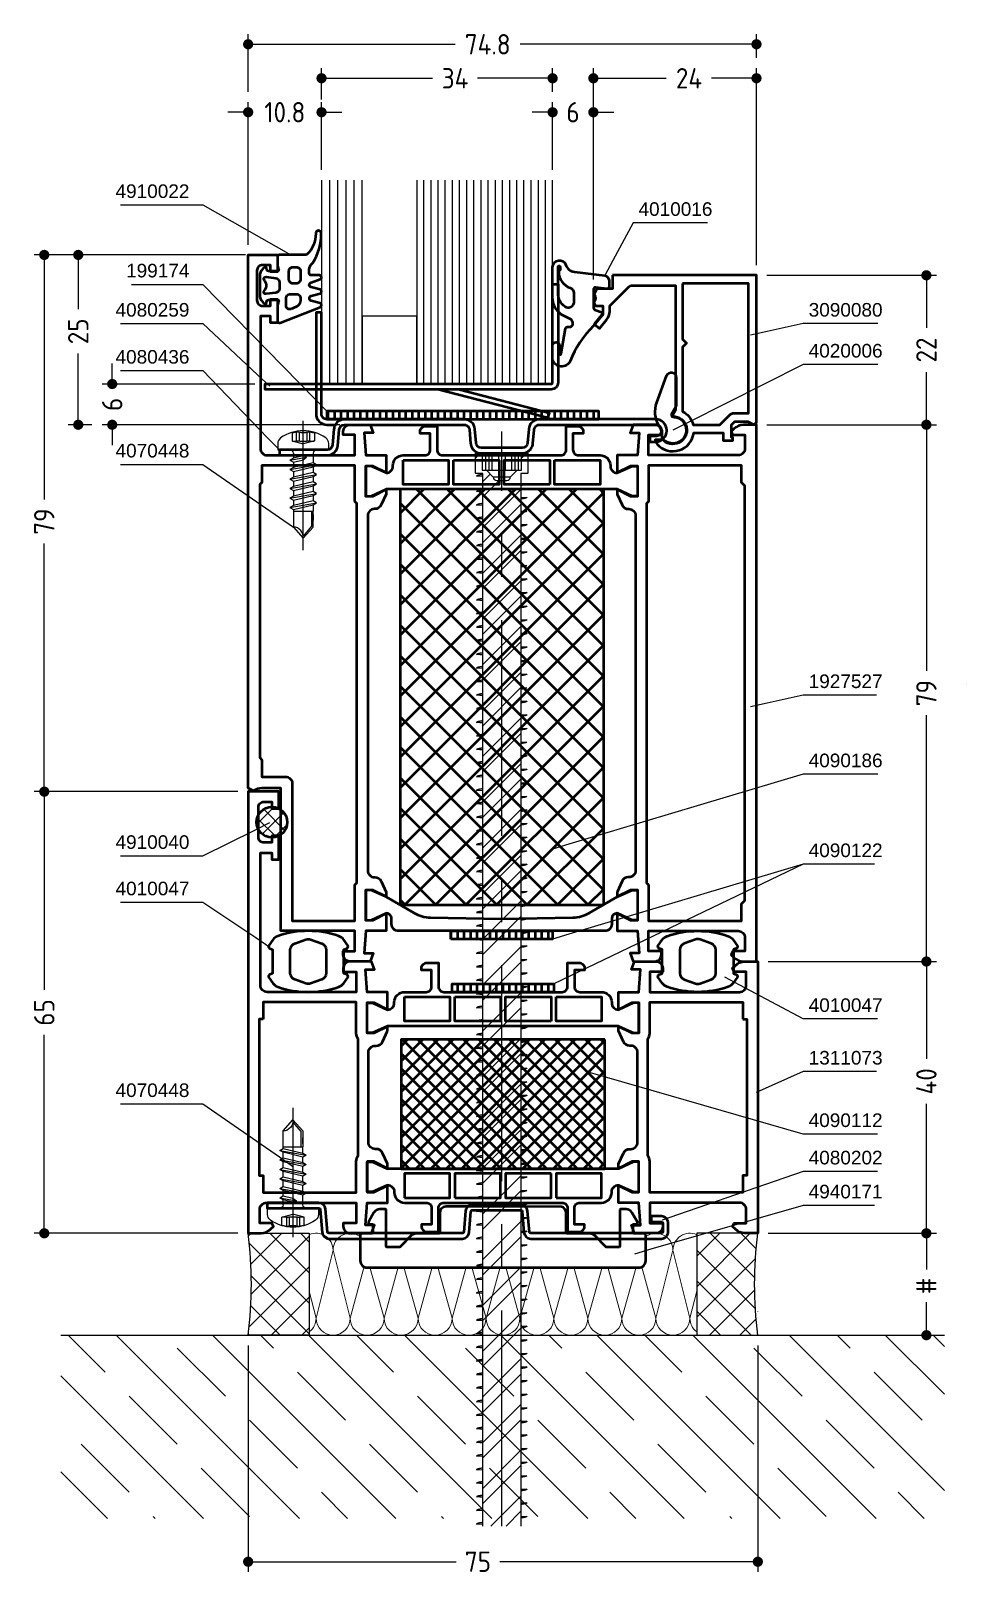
# Model space of a CAD drawing. Header units: millimetres. Extents: x 26 to 164, y 27 to 254.
import ezdxf

# ---------------------------------------------------------------- set-up
doc = ezdxf.new("R2010")
doc.units = ezdxf.units.MM
doc.linetypes.add('CENTER', pattern=[50.8, 31.75, -6.35, 6.35, -6.35])
doc.linetypes.add('HIDDEN', pattern=[9.525, 6.35, -3.175])
for name, color, linetype, lineweight in [('AM_5', 3, 'Continuous', 25), ('AM_C', 50, 'Continuous', 50), ('AM_S', 80, 'Continuous', 50), ('Cont2', 2, 'Continuous', 25), ('Cont3', 70, 'Continuous', 18)]:
    doc.layers.add(name, color=color, linetype=linetype, lineweight=lineweight)
doc.styles.add('HBS_DIMTEXTSTYLE', font='isocp.shx')
doc.styles.add('SWISSL', font='swissl.ttf')
doc.dimstyles.new('Konstruktionsschnitt 1-1$0', dxfattribs={"dimscale": 0, "dimtxt": 3, "dimasz": 1.5, "dimexe": 1.5, "dimexo": 1.5, "dimgap": 1.5, "dimtad": 0, "dimdsep": 46, "dimtxsty": 'HBS_DIMTEXTSTYLE', "dimblk": 'PUNKT', "dimcen": 0, "dimclrd": 3, "dimclre": 3, "dimclrt": 2, "dimadec": 1, "dimazin": 2, "dimtfac": 0.7, "dimtofl": 0, "dimtmove": 0, "dimatfit": 3, "dimfxl": 0, "dimtolj": 1, "dimtzin": 0, "dimarcsym": 0})

msp = doc.modelspace()

# ---------------------------------------------------------------- texts
at = {"layer": 'Cont3', "insert": (163.479, 158.272), "char_height": 0.01, "attachment_point": 1, "style": 'SWISSL'}
msp.add_mtext_dynamic_manual_height_columns('\\P{\\C1;besäumt\\P\\fSwis721 Lt BT|b0|i1|c0|p34;trimmed}', width=29.12338, gutter_width=0.05, heights=[0], dxfattribs=at)

# ---------------------------------------------------------------- blocks, each defined once
blk = doc.blocks.new('*U5', base_point=(68.54, 198.38))
for p, q in [((69.74, 198.38), (69.74, 228.38)), ((70.94, 198.38), (70.94, 228.38)), ((72.14, 198.38), (72.14, 228.38)), ((73.34, 198.38), (73.34, 228.38)), ((83.59, 198.38), (83.59, 228.38)), ((84.65, 198.38), (84.65, 228.38)), ((85.7, 198.38), (85.7, 228.38)), ((86.75, 198.38), (86.75, 228.38)), ((87.8, 198.38), (87.8, 228.38)), ((88.86, 198.38), (88.86, 228.38)), ((89.91, 198.38), (89.91, 228.38)), ((90.96, 198.38), (90.96, 228.38)), ((92.01, 198.38), (92.01, 228.38)), ((93.07, 198.38), (93.07, 228.38)), ((94.12, 198.38), (94.12, 228.38)), ((95.17, 198.38), (95.17, 228.38)), ((96.23, 198.38), (96.23, 228.38)), ((97.28, 198.38), (97.28, 228.38)), ((98.33, 198.38), (98.33, 228.38)), ((99.38, 198.38), (99.38, 228.38)), ((100.44, 198.38), (100.44, 228.38)), ((101.49, 198.38), (101.49, 228.38))]:
    blk.add_line(p, q)
for points in [[(68.54, 228.38), (68.54, 198.38), (74.54, 198.38), (74.54, 228.38)], [(82.54, 228.38), (82.54, 198.38), (102.54, 198.38), (102.54, 228.38)]]:
    blk.add_lwpolyline(points)
blk.add_lwpolyline([(74.54, 198.38), (82.54, 198.38), (82.54, 208.38), (74.54, 208.38)], close=True)
blk = doc.blocks.new('Würth AMO T2 75x212')
h = blk.add_hatch()
h.set_pattern_fill('ANSI32', color=256, scale=0.5)
h.set_pattern_definition([(45, (-350.1254, -267.85), (-3.367596, 3.367596), []), (45, (-347.8804, -267.85), (-3.367596, 3.367596), [])])
edge = h.paths.add_edge_path()
edge.add_line((-2.8, -157.91), (2.8, -157.91))
edge.add_line((2.8, -157.91), (2.8, -3))
edge.add_line((2.8, -3), (3.8, -3))
edge.add_line((3.8, -3), (3.85, -2.95))
edge.add_line((3.85, -2.95), (3.85, 0))
edge.add_line((3.85, 0), (3.3, 0))
edge.add_line((3.3, 0), (3.25, -0.05))
edge.add_line((3.25, -0.05), (3.25, -0.1))
edge.add_line((3.25, -0.1), (2.88, -0.1))
edge.add_line((2.88, -0.1), (2.88, -2.5))
edge.add_line((2.88, -2.5), (2.25, -2.5))
edge.add_line((2.25, -2.5), (1.25, -3.5))
edge.add_arc((0.75, -3.5), 0.5, 270, 360, ccw=False)
edge.add_line((0.75, -4), (0, -4))
edge.add_line((0, -4), (-0.75, -4))
edge.add_arc((-0.75, -3.5), 0.5, 180, 270, ccw=False)
edge.add_line((-1.25, -3.5), (-2.25, -2.5))
edge.add_line((-2.25, -2.5), (-2.88, -2.5))
edge.add_line((-2.88, -2.5), (-2.88, -0.1))
edge.add_line((-2.88, -0.1), (-3.25, -0.1))
edge.add_line((-3.25, -0.1), (-3.25, -0.05))
edge.add_line((-3.25, -0.05), (-3.3, 0))
edge.add_line((-3.3, 0), (-3.85, 0))
edge.add_line((-3.85, 0), (-3.85, -2.95))
edge.add_line((-3.85, -2.95), (-3.8, -3))
edge.add_line((-3.8, -3), (-2.8, -3))
edge.add_line((-2.8, -3), (-2.8, -157.91))
at = {"linetype": 'CENTER'}
blk.add_line((0, -157.91), (0, 3.22), dxfattribs=at)
for p, q in [((-3.85, 0), (-3.3, 0)), ((-3.85, -2.95), (-3.85, 0)), ((-3.3, 0), (3.3, 0)), ((-3.3, 0), (-3.25, -0.05)), ((-3.25, -0.05), (-3.25, -0.1)), ((-3.25, -0.1), (-2.88, -0.1)), ((-2.88, -0.1), (-2.42, -0.1)), ((-2.88, -0.1), (-2.88, -2.5)), ((-2.42, -0.1), (-2.42, -2.5)), ((-2.42, -0.1), (-1.92, -0.1)), ((-1.92, -0.1), (-1.92, -2.5)), ((-1.92, -0.1), (-1.45, -0.1)), ((-1.45, -0.1), (-1.45, -2.5)), ((-1.45, -0.1), (-0.5, -0.1)), ((-0.5, -0.1), (-0.5, -2.5)), ((-0.5, -0.1), (0, -0.1)), ((0, -0.1), (0.5, -0.1)), ((0.5, -0.1), (0.5, -2.5)), ((0.5, -0.1), (1.44, -0.1)), ((1.44, -0.1), (1.44, -2.5)), ((1.44, -0.1), (1.91, -0.1)), ((1.91, -0.1), (1.91, -2.5)), ((1.91, -0.1), (2.41, -0.1)), ((2.41, -0.1), (2.41, -2.5)), ((2.41, -0.1), (2.88, -0.1)), ((2.88, -0.1), (3.25, -0.1)), ((2.88, -2.5), (2.88, -0.1)), ((3.25, -0.05), (3.3, 0)), ((3.25, -0.1), (3.25, -0.05)), ((3.3, 0), (3.85, 0)), ((3.85, 0), (3.85, -2.95)), ((-3.8, -3), (-3.85, -2.95)), ((-2.8, -3), (-3.8, -3)), ((-3.7, -3.36), (-2.8, -3.31)), ((-2.8, -3.44), (-3.7, -3.36)), ((-2.88, -2.5), (-2.25, -2.5)), ((-2.8, -3.19), (-2.8, -3)), ((-2.8, -5.45), (-2.8, -3.58)), ((-2.25, -2.5), (2.25, -2.5)), ((-2.25, -2.5), (-1.25, -3.5)), ((1.25, -3.5), (-1.25, -3.5)), ((-0.75, -4), (0.75, -4)), ((1.25, -3.5), (2.25, -2.5)), ((2.25, -2.5), (2.88, -2.5)), ((3.8, -3), (2.8, -3)), ((2.8, -3), (2.8, -3.19)), ((2.8, -3), (2.8, -4.46)), ((2.8, -4.46), (3.69, -4.5)), ((3.69, -4.5), (2.8, -4.59)), ((3.85, -2.95), (3.8, -3)), ((-3.7, -5.62), (-2.8, -5.57)), ((-2.8, -5.7), (-3.7, -5.62)), ((-2.8, -7.45), (-2.8, -5.57)), ((2.8, -4.59), (2.8, -6.46)), ((2.8, -6.46), (3.69, -6.5)), ((3.69, -6.5), (2.8, -6.59)), ((2.8, -6.59), (2.8, -8.46)), ((-3.7, -7.62), (-2.8, -7.57)), ((-2.8, -7.7), (-3.7, -7.62)), ((-2.8, -9.45), (-2.8, -7.57)), ((2.8, -8.46), (3.69, -8.5)), ((3.69, -8.5), (2.8, -8.59)), ((2.8, -8.59), (2.8, -10.46)), ((-3.7, -9.62), (-2.8, -9.57)), ((-2.8, -9.7), (-3.7, -9.62)), ((-2.8, -11.45), (-2.8, -9.57)), ((2.8, -10.46), (3.69, -10.5)), ((3.69, -10.5), (2.8, -10.58)), ((2.8, -10.58), (2.8, -12.46)), ((-3.7, -11.62), (-2.8, -11.57)), ((-2.8, -11.7), (-3.7, -11.62)), ((-3.7, -13.62), (-2.8, -13.57)), ((-2.8, -13.7), (-3.7, -13.62)), ((-2.8, -13.45), (-2.8, -11.57)), ((-2.8, -15.45), (-2.8, -13.57)), ((2.8, -12.46), (3.69, -12.5)), ((3.69, -12.5), (2.8, -12.58)), ((2.8, -12.58), (2.8, -14.46)), ((-3.7, -15.62), (-2.8, -15.57)), ((-2.8, -15.7), (-3.7, -15.62)), ((-2.8, -17.45), (-2.8, -15.57)), ((2.8, -14.46), (3.69, -14.5)), ((3.69, -14.5), (2.8, -14.58)), ((2.8, -14.58), (2.8, -16.46)), ((-3.7, -17.62), (-2.8, -17.57)), ((-2.8, -17.7), (-3.7, -17.62)), ((-2.8, -19.45), (-2.8, -17.57)), ((2.8, -16.46), (3.69, -16.5)), ((3.69, -16.5), (2.8, -16.58)), ((2.8, -16.58), (2.8, -18.46)), ((-3.7, -19.62), (-2.8, -19.57)), ((-2.8, -19.7), (-3.7, -19.62)), ((-2.8, -21.45), (-2.8, -19.57)), ((2.8, -18.46), (3.69, -18.5)), ((3.69, -18.5), (2.8, -18.58)), ((2.8, -18.58), (2.8, -20.46)), ((-3.7, -21.61), (-2.8, -21.57)), ((-2.8, -21.7), (-3.7, -21.61)), ((-2.8, -23.45), (-2.8, -21.57)), ((2.8, -20.46), (3.69, -20.5)), ((3.69, -20.5), (2.8, -20.58)), ((2.8, -20.58), (2.8, -22.46)), ((2.8, -22.46), (3.69, -22.5)), ((3.69, -22.5), (2.8, -22.58)), ((2.8, -22.58), (2.8, -24.46)), ((-3.7, -23.61), (-2.8, -23.57)), ((-2.8, -23.7), (-3.7, -23.61)), ((-2.8, -25.45), (-2.8, -23.57)), ((2.8, -24.46), (3.69, -24.5)), ((3.69, -24.5), (2.8, -24.58)), ((2.8, -24.58), (2.8, -26.46)), ((-3.7, -25.61), (-2.8, -25.57)), ((-2.8, -25.7), (-3.7, -25.61)), ((-2.8, -27.45), (-2.8, -25.57)), ((2.8, -26.46), (3.69, -26.5)), ((3.69, -26.5), (2.8, -26.58)), ((2.8, -26.58), (2.8, -28.46)), ((-3.7, -27.61), (-2.8, -27.57)), ((-2.8, -27.7), (-3.7, -27.61)), ((-2.8, -29.45), (-2.8, -27.57)), ((2.8, -28.46), (3.69, -28.5)), ((3.69, -28.5), (2.8, -28.58)), ((2.8, -28.58), (2.8, -30.46)), ((-3.7, -29.61), (-2.8, -29.57)), ((-2.8, -29.7), (-3.7, -29.61)), ((-3.7, -31.61), (-2.8, -31.57)), ((-2.8, -31.7), (-3.7, -31.61)), ((-2.8, -31.45), (-2.8, -29.57)), ((-2.8, -33.45), (-2.8, -31.57)), ((2.8, -30.46), (3.69, -30.5)), ((3.69, -30.5), (2.8, -30.58)), ((2.8, -30.58), (2.8, -32.46)), ((-3.7, -33.61), (-2.8, -33.57)), ((-2.8, -33.7), (-3.7, -33.61)), ((-2.8, -35.45), (-2.8, -33.57)), ((2.8, -32.46), (3.69, -32.5)), ((3.69, -32.5), (2.8, -32.58)), ((2.8, -32.58), (2.8, -34.46)), ((-3.7, -35.61), (-2.8, -35.57)), ((-2.8, -35.7), (-3.7, -35.61)), ((-2.8, -37.45), (-2.8, -35.57)), ((2.8, -34.46), (3.69, -34.5)), ((3.69, -34.5), (2.8, -34.58)), ((2.8, -34.58), (2.8, -36.46)), ((-3.7, -37.61), (-2.8, -37.57)), ((-2.8, -37.7), (-3.7, -37.61)), ((-2.8, -39.45), (-2.8, -37.57)), ((2.8, -36.46), (3.69, -36.5)), ((3.69, -36.5), (2.8, -36.58)), ((2.8, -36.58), (2.8, -38.46)), ((2.8, -38.46), (3.69, -38.5)), ((3.69, -38.5), (2.8, -38.58)), ((2.8, -38.58), (2.8, -40.46)), ((-3.7, -39.61), (-2.8, -39.57)), ((-2.8, -39.7), (-3.7, -39.61)), ((-2.8, -41.44), (-2.8, -39.57)), ((2.8, -40.46), (3.69, -40.5)), ((3.69, -40.5), (2.8, -40.58)), ((2.8, -40.58), (2.8, -42.46)), ((-3.7, -41.61), (-2.8, -41.57)), ((-2.8, -41.7), (-3.7, -41.61)), ((-2.8, -43.44), (-2.8, -41.57)), ((2.8, -42.46), (3.69, -42.5)), ((3.69, -42.5), (2.8, -42.58)), ((2.8, -42.58), (2.8, -44.46)), ((-3.7, -43.61), (-2.8, -43.57)), ((-2.8, -43.69), (-3.7, -43.61)), ((-2.8, -45.44), (-2.8, -43.57)), ((2.8, -44.46), (3.69, -44.5)), ((3.69, -44.5), (2.8, -44.58)), ((2.8, -44.58), (2.8, -46.46)), ((-3.7, -45.61), (-2.8, -45.57)), ((-2.8, -45.69), (-3.7, -45.61)), ((-3.7, -47.61), (-2.8, -47.57)), ((-2.8, -47.69), (-3.7, -47.61)), ((-2.8, -47.44), (-2.8, -45.57)), ((-2.8, -49.44), (-2.8, -47.57)), ((2.8, -46.46), (3.69, -46.5)), ((3.69, -46.5), (2.8, -46.58)), ((2.8, -46.58), (2.8, -48.45)), ((-3.7, -49.61), (-2.8, -49.57)), ((-2.8, -49.69), (-3.7, -49.61)), ((-2.8, -51.44), (-2.8, -49.57)), ((2.8, -48.45), (3.69, -48.5)), ((3.69, -48.5), (2.8, -48.58)), ((2.8, -48.58), (2.8, -50.45)), ((-3.7, -51.61), (-2.8, -51.57)), ((-2.8, -51.69), (-3.7, -51.61)), ((-2.8, -53.44), (-2.8, -51.57)), ((2.8, -50.45), (3.69, -50.5)), ((3.69, -50.5), (2.8, -50.58)), ((2.8, -50.58), (2.8, -52.45)), ((-3.7, -53.61), (-2.8, -53.57)), ((-2.8, -53.69), (-3.7, -53.61)), ((-2.8, -55.44), (-2.8, -53.57)), ((2.8, -52.45), (3.69, -52.5)), ((3.69, -52.5), (2.8, -52.58)), ((2.8, -52.58), (2.8, -54.45)), ((2.8, -54.45), (3.69, -54.5)), ((3.69, -54.5), (2.8, -54.58)), ((-3.7, -55.61), (-2.8, -55.57)), ((-2.8, -55.69), (-3.7, -55.61)), ((-2.8, -57.44), (-2.8, -55.57)), ((2.8, -54.58), (2.8, -56.45)), ((2.8, -56.45), (3.69, -56.5)), ((3.69, -56.5), (2.8, -56.58)), ((2.8, -56.58), (2.8, -58.45)), ((-3.7, -57.61), (-2.8, -57.57)), ((-2.8, -57.69), (-3.7, -57.61)), ((-2.8, -59.44), (-2.8, -57.57)), ((2.8, -58.45), (3.69, -58.5)), ((3.69, -58.5), (2.8, -58.58)), ((2.8, -58.58), (2.8, -60.45)), ((-3.7, -59.61), (-2.8, -59.57)), ((-2.8, -59.69), (-3.7, -59.61)), ((-2.8, -61.44), (-2.8, -59.57)), ((2.8, -60.45), (3.69, -60.5)), ((3.69, -60.5), (2.8, -60.58)), ((2.8, -60.58), (2.8, -62.45)), ((-3.7, -61.61), (-2.8, -61.57)), ((-2.8, -61.69), (-3.7, -61.61)), ((-3.7, -63.61), (-2.8, -63.57)), ((-2.8, -63.69), (-3.7, -63.61)), ((-2.8, -63.44), (-2.8, -61.57)), ((-2.8, -65.44), (-2.8, -63.57)), ((2.8, -62.45), (3.69, -62.49)), ((3.69, -62.49), (2.8, -62.58)), ((2.8, -62.58), (2.8, -64.45)), ((-3.7, -65.61), (-2.8, -65.57)), ((-2.8, -65.69), (-3.7, -65.61)), ((-2.8, -67.44), (-2.8, -65.57)), ((2.8, -64.45), (3.69, -64.49)), ((3.69, -64.49), (2.8, -64.58)), ((2.8, -64.58), (2.8, -66.45)), ((-3.7, -67.61), (-2.8, -67.57)), ((-2.8, -67.69), (-3.7, -67.61)), ((-2.8, -69.44), (-2.8, -67.57)), ((2.8, -66.45), (3.69, -66.49)), ((3.69, -66.49), (2.8, -66.58)), ((2.8, -66.58), (2.8, -68.45)), ((-3.7, -69.61), (-2.8, -69.57)), ((-2.8, -69.69), (-3.7, -69.61)), ((-2.8, -71.44), (-2.8, -69.57)), ((2.8, -68.45), (3.69, -68.49)), ((3.69, -68.49), (2.8, -68.58)), ((2.8, -68.58), (2.8, -70.45)), ((2.8, -70.45), (3.69, -70.49)), ((-3.7, -71.61), (-2.8, -71.57)), ((-2.8, -71.69), (-3.7, -71.61)), ((-2.8, -73.44), (-2.8, -71.57)), ((3.69, -70.49), (2.8, -70.58)), ((2.8, -70.58), (2.8, -72.45)), ((2.8, -72.45), (3.69, -72.49)), ((3.69, -72.49), (2.8, -72.58)), ((2.8, -72.58), (2.8, -74.45)), ((-3.7, -73.61), (-2.8, -73.57)), ((-2.8, -73.69), (-3.7, -73.61)), ((-2.8, -75.44), (-2.8, -73.57)), ((2.8, -74.45), (3.69, -74.49)), ((3.69, -74.49), (2.8, -74.58)), ((2.8, -74.58), (2.8, -76.45)), ((-3.7, -75.61), (-2.8, -75.57)), ((-2.8, -75.69), (-3.7, -75.61)), ((-2.8, -77.44), (-2.8, -75.57)), ((2.8, -76.45), (3.69, -76.49)), ((3.69, -76.49), (2.8, -76.58)), ((2.8, -76.58), (2.8, -78.45)), ((-3.7, -77.61), (-2.8, -77.56)), ((-2.8, -77.69), (-3.7, -77.61)), ((-2.8, -79.44), (-2.8, -77.56)), ((2.8, -78.45), (3.69, -78.49)), ((3.69, -78.49), (2.8, -78.58)), ((2.8, -78.58), (2.8, -80.45)), ((-3.7, -79.61), (-2.8, -79.56)), ((-2.8, -79.69), (-3.7, -79.61)), ((-3.7, -81.61), (-2.8, -81.56)), ((-2.8, -81.69), (-3.7, -81.61)), ((-2.8, -81.44), (-2.8, -79.56)), ((-2.8, -83.44), (-2.8, -81.56)), ((2.8, -80.45), (3.69, -80.49)), ((3.69, -80.49), (2.8, -80.58)), ((2.8, -80.58), (2.8, -82.45)), ((-3.7, -83.61), (-2.8, -83.56)), ((-2.8, -83.69), (-3.7, -83.61)), ((-2.8, -85.44), (-2.8, -83.56)), ((2.8, -82.45), (3.69, -82.49)), ((3.69, -82.49), (2.8, -82.57)), ((2.8, -82.57), (2.8, -84.45)), ((-3.7, -85.61), (-2.8, -85.56)), ((-2.8, -85.69), (-3.7, -85.61)), ((-2.8, -87.44), (-2.8, -85.56)), ((2.8, -84.45), (3.69, -84.49)), ((3.69, -84.49), (2.8, -84.57)), ((2.8, -84.57), (2.8, -86.45)), ((-3.7, -87.61), (-2.8, -87.56)), ((-2.8, -87.69), (-3.7, -87.61)), ((-2.8, -89.44), (-2.8, -87.56)), ((2.8, -86.45), (3.69, -86.49)), ((3.69, -86.49), (2.8, -86.57)), ((2.8, -86.57), (2.8, -88.45)), ((2.8, -88.45), (3.69, -88.49)), ((3.69, -88.49), (2.8, -88.57)), ((2.8, -88.57), (2.8, -90.45)), ((-3.7, -89.61), (-2.8, -89.56)), ((-2.8, -89.69), (-3.7, -89.61)), ((-2.8, -91.44), (-2.8, -89.56)), ((2.8, -90.45), (3.69, -90.49)), ((3.69, -90.49), (2.8, -90.57)), ((2.8, -90.57), (2.8, -92.45)), ((-3.7, -91.61), (-2.8, -91.56)), ((-2.8, -91.69), (-3.7, -91.61)), ((-2.8, -93.44), (-2.8, -91.56)), ((2.8, -92.45), (3.69, -92.49)), ((3.69, -92.49), (2.8, -92.57)), ((2.8, -92.57), (2.8, -94.45)), ((-3.7, -93.6), (-2.8, -93.56)), ((-2.8, -93.69), (-3.7, -93.6)), ((-2.8, -95.44), (-2.8, -93.56)), ((2.8, -94.45), (3.69, -94.49)), ((3.69, -94.49), (2.8, -94.57)), ((2.8, -94.57), (2.8, -96.45)), ((-3.7, -95.6), (-2.8, -95.56)), ((-2.8, -95.69), (-3.7, -95.6)), ((-3.7, -97.6), (-2.8, -97.56)), ((-2.8, -97.69), (-3.7, -97.6)), ((-2.8, -97.44), (-2.8, -95.56)), ((-2.8, -99.44), (-2.8, -97.56)), ((2.8, -96.45), (3.69, -96.49)), ((3.69, -96.49), (2.8, -96.57)), ((2.8, -96.57), (2.8, -98.45)), ((-3.7, -99.6), (-2.8, -99.56)), ((-2.8, -99.69), (-3.7, -99.6)), ((-2.8, -101.44), (-2.8, -99.56)), ((2.8, -98.45), (3.69, -98.49)), ((3.69, -98.49), (2.8, -98.57)), ((2.8, -98.57), (2.8, -100.45)), ((-3.7, -101.6), (-2.8, -101.56)), ((-2.8, -101.69), (-3.7, -101.6)), ((-2.8, -103.44), (-2.8, -101.56)), ((2.8, -100.45), (3.69, -100.49)), ((3.69, -100.49), (2.8, -100.57)), ((2.8, -100.57), (2.8, -102.45)), ((-3.7, -103.6), (-2.8, -103.56)), ((-2.8, -103.69), (-3.7, -103.6)), ((-2.8, -105.44), (-2.8, -103.56)), ((2.8, -102.45), (3.69, -102.49)), ((3.69, -102.49), (2.8, -102.57)), ((2.8, -102.57), (2.8, -104.45)), ((2.8, -104.45), (3.69, -104.49)), ((3.69, -104.49), (2.8, -104.57)), ((-3.7, -105.6), (-2.8, -105.56)), ((-2.8, -105.69), (-3.7, -105.6)), ((-2.8, -107.44), (-2.8, -105.56)), ((2.8, -104.57), (2.8, -106.45)), ((2.8, -106.45), (3.69, -106.49)), ((3.69, -106.49), (2.8, -106.57)), ((2.8, -106.57), (2.8, -108.45)), ((-3.7, -107.6), (-2.8, -107.56)), ((-2.8, -107.69), (-3.7, -107.6)), ((-2.8, -109.44), (-2.8, -107.56)), ((2.8, -108.45), (3.69, -108.49)), ((3.69, -108.49), (2.8, -108.57)), ((2.8, -108.57), (2.8, -110.45)), ((-3.7, -109.6), (-2.8, -109.56)), ((-2.8, -109.69), (-3.7, -109.6)), ((-2.8, -111.44), (-2.8, -109.56)), ((2.8, -110.45), (3.69, -110.49)), ((3.69, -110.49), (2.8, -110.57)), ((2.8, -110.57), (2.8, -112.45)), ((-3.7, -111.6), (-2.8, -111.56)), ((-2.8, -111.69), (-3.7, -111.6)), ((-3.7, -113.6), (-2.8, -113.56)), ((-2.8, -113.68), (-3.7, -113.6)), ((-2.8, -113.43), (-2.8, -111.56)), ((-2.8, -115.43), (-2.8, -113.56)), ((2.8, -112.45), (3.69, -112.49)), ((3.69, -112.49), (2.8, -112.57)), ((2.8, -112.57), (2.8, -114.45)), ((-3.7, -115.6), (-2.8, -115.56)), ((-2.8, -115.68), (-3.7, -115.6)), ((-2.8, -117.43), (-2.8, -115.56)), ((2.8, -114.45), (3.69, -114.49)), ((3.69, -114.49), (2.8, -114.57)), ((2.8, -114.57), (2.8, -116.45)), ((-3.7, -117.6), (-2.8, -117.56)), ((-2.8, -117.68), (-3.7, -117.6)), ((-2.8, -119.43), (-2.8, -117.56)), ((2.8, -116.45), (3.69, -116.49)), ((3.69, -116.49), (2.8, -116.57)), ((2.8, -116.57), (2.8, -118.45)), ((-3.7, -119.6), (-2.8, -119.56)), ((-2.8, -119.68), (-3.7, -119.6)), ((-2.8, -121.43), (-2.8, -119.56)), ((2.8, -118.45), (3.69, -118.49)), ((3.69, -118.49), (2.8, -118.57)), ((2.8, -118.57), (2.8, -120.44)), ((2.8, -120.44), (3.69, -120.49)), ((-3.7, -121.6), (-2.8, -121.56)), ((-2.8, -121.68), (-3.7, -121.6)), ((-2.8, -123.43), (-2.8, -121.56)), ((3.69, -120.49), (2.8, -120.57)), ((2.8, -120.57), (2.8, -122.44)), ((2.8, -122.44), (3.69, -122.49)), ((3.69, -122.49), (2.8, -122.57)), ((2.8, -122.57), (2.8, -124.44)), ((-3.7, -123.6), (-2.8, -123.56)), ((-2.8, -123.68), (-3.7, -123.6)), ((-2.8, -125.43), (-2.8, -123.56)), ((-2.8, -125.44), (-2.8, -123.57)), ((-2.8, -125.45), (-2.8, -123.57)), ((2.8, -123.26), (2.8, -124.46)), ((2.8, -124.44), (3.69, -124.49)), ((2.8, -124.45), (3.69, -124.49)), ((3.69, -124.49), (2.8, -124.57)), ((3.69, -124.49), (2.8, -124.58)), ((2.8, -124.57), (2.8, -126.44)), ((2.8, -124.58), (2.8, -126.45)), ((-3.7, -125.6), (-2.8, -125.56)), ((-3.7, -125.61), (-2.8, -125.57)), ((-2.8, -125.68), (-3.7, -125.6)), ((-2.8, -125.69), (-3.7, -125.61)), ((-2.8, -127.43), (-2.8, -125.56)), ((-2.8, -127.44), (-2.8, -125.57)), ((2.8, -126.44), (3.69, -126.49)), ((2.8, -126.45), (3.69, -126.49)), ((3.69, -126.49), (2.8, -126.57)), ((3.69, -126.49), (2.8, -126.58)), ((2.8, -126.57), (2.8, -128.44)), ((2.8, -126.58), (2.8, -128.45)), ((-3.7, -127.6), (-2.8, -127.56)), ((-3.7, -127.61), (-2.8, -127.57)), ((-2.8, -127.68), (-3.7, -127.6)), ((-2.8, -127.69), (-3.7, -127.61)), ((-2.8, -129.43), (-2.8, -127.56)), ((-2.8, -129.44), (-2.8, -127.57)), ((2.8, -128.44), (3.69, -128.49)), ((2.8, -128.45), (3.69, -128.49)), ((3.69, -128.49), (2.8, -128.57)), ((3.69, -128.49), (2.8, -128.58)), ((2.8, -128.57), (2.8, -130.44)), ((2.8, -128.58), (2.8, -130.45)), ((-3.7, -129.6), (-2.8, -129.56)), ((-3.7, -129.61), (-2.8, -129.57)), ((-2.8, -129.68), (-3.7, -129.6)), ((-2.8, -129.69), (-3.7, -129.61)), ((-3.7, -131.6), (-2.8, -131.56)), ((-3.7, -131.61), (-2.8, -131.57)), ((-2.8, -131.68), (-3.7, -131.6)), ((-2.8, -131.69), (-3.7, -131.61)), ((-2.8, -131.43), (-2.8, -129.56)), ((-2.8, -131.44), (-2.8, -129.57)), ((-2.8, -133.43), (-2.8, -131.56)), ((-2.8, -133.44), (-2.8, -131.57)), ((2.8, -130.44), (3.69, -130.49)), ((2.8, -130.45), (3.69, -130.49)), ((3.69, -130.49), (2.8, -130.57)), ((3.69, -130.49), (2.8, -130.58)), ((2.8, -130.57), (2.8, -132.44)), ((2.8, -130.58), (2.8, -132.45)), ((-3.7, -133.6), (-2.8, -133.56)), ((-3.7, -133.61), (-2.8, -133.57)), ((-2.8, -133.68), (-3.7, -133.6)), ((-2.8, -133.69), (-3.7, -133.61)), ((-2.8, -135.43), (-2.8, -133.56)), ((-2.8, -135.44), (-2.8, -133.57)), ((2.8, -132.44), (3.69, -132.49)), ((2.8, -132.45), (3.69, -132.49)), ((3.69, -132.49), (2.8, -132.57)), ((3.69, -132.49), (2.8, -132.58)), ((2.8, -132.57), (2.8, -134.44)), ((2.8, -132.58), (2.8, -134.45)), ((-3.7, -135.6), (-2.8, -135.56)), ((-3.7, -135.61), (-2.8, -135.57)), ((-2.8, -135.68), (-3.7, -135.6)), ((-2.8, -135.69), (-3.7, -135.61)), ((-2.8, -137.43), (-2.8, -135.56)), ((-2.8, -137.44), (-2.8, -135.57)), ((2.8, -134.44), (3.69, -134.48)), ((2.8, -134.45), (3.69, -134.49)), ((3.69, -134.48), (2.8, -134.57)), ((3.69, -134.49), (2.8, -134.58)), ((2.8, -134.57), (2.8, -136.44)), ((2.8, -134.58), (2.8, -136.45)), ((-3.7, -137.6), (-2.8, -137.56)), ((-3.7, -137.61), (-2.8, -137.56)), ((-2.8, -137.68), (-3.7, -137.6)), ((-2.8, -137.69), (-3.7, -137.61)), ((-2.8, -139.43), (-2.8, -137.56)), ((-2.8, -139.44), (-2.8, -137.56)), ((2.8, -136.44), (3.69, -136.48)), ((2.8, -136.45), (3.69, -136.49)), ((3.69, -136.48), (2.8, -136.57)), ((3.69, -136.49), (2.8, -136.58)), ((2.8, -136.57), (2.8, -138.44)), ((2.8, -136.58), (2.8, -138.45)), ((2.8, -138.44), (3.69, -138.48)), ((2.8, -138.45), (3.69, -138.49)), ((3.69, -138.48), (2.8, -138.57)), ((3.69, -138.49), (2.8, -138.58)), ((2.8, -138.57), (2.8, -140.44)), ((2.8, -138.58), (2.8, -140.45)), ((-3.7, -139.6), (-2.8, -139.56)), ((-3.7, -139.61), (-2.8, -139.56)), ((-2.8, -139.68), (-3.7, -139.6)), ((-2.8, -139.69), (-3.7, -139.61)), ((-2.8, -141.43), (-2.8, -139.56)), ((-2.8, -141.44), (-2.8, -139.56)), ((2.8, -140.44), (3.69, -140.48)), ((2.8, -140.45), (3.69, -140.49)), ((3.69, -140.48), (2.8, -140.57)), ((3.69, -140.49), (2.8, -140.58)), ((2.8, -140.57), (2.8, -142.44)), ((2.8, -140.58), (2.8, -142.45)), ((-3.7, -141.6), (-2.8, -141.56)), ((-3.7, -141.61), (-2.8, -141.56)), ((-2.8, -141.68), (-3.7, -141.6)), ((-2.8, -141.69), (-3.7, -141.61)), ((-2.8, -143.43), (-2.8, -141.56)), ((-2.8, -143.44), (-2.8, -141.56)), ((2.8, -142.44), (3.69, -142.48)), ((2.8, -142.45), (3.69, -142.49)), ((3.69, -142.48), (2.8, -142.57)), ((3.69, -142.49), (2.8, -142.57)), ((2.8, -142.57), (2.8, -144.44)), ((2.8, -142.57), (2.8, -144.45)), ((-3.7, -143.6), (-2.8, -143.56)), ((-3.7, -143.61), (-2.8, -143.56)), ((-2.8, -143.68), (-3.7, -143.6)), ((-2.8, -143.69), (-3.7, -143.61)), ((-2.8, -145.43), (-2.8, -143.56)), ((-2.8, -145.44), (-2.8, -143.56)), ((2.8, -144.44), (3.69, -144.48)), ((3.69, -144.48), (2.8, -144.57)), ((2.8, -144.57), (2.8, -146.44)), ((-3.7, -145.6), (-2.8, -145.56)), ((-2.8, -145.68), (-3.7, -145.6)), ((-3.7, -147.6), (-2.8, -147.56)), ((-2.8, -147.68), (-3.7, -147.6)), ((-2.8, -147.43), (-2.8, -145.56)), ((-2.8, -149.43), (-2.8, -147.56)), ((2.8, -146.44), (3.69, -146.48)), ((3.69, -146.48), (2.8, -146.57)), ((2.8, -146.57), (2.8, -148.44)), ((-3.7, -149.6), (-2.8, -149.55)), ((-2.8, -149.68), (-3.7, -149.6)), ((-2.8, -151.43), (-2.8, -149.55)), ((2.8, -148.44), (3.69, -148.48)), ((3.69, -148.48), (2.8, -148.57)), ((2.8, -148.57), (2.8, -150.44)), ((-3.7, -151.6), (-2.8, -151.55)), ((-2.8, -151.68), (-3.7, -151.6)), ((-2.8, -153.43), (-2.8, -151.55)), ((2.8, -150.44), (3.69, -150.48)), ((3.69, -150.48), (2.8, -150.57)), ((2.8, -150.57), (2.8, -152.44)), ((-3.7, -153.6), (-2.8, -153.55)), ((-2.8, -153.68), (-3.7, -153.6)), ((-2.8, -155.43), (-2.8, -153.55)), ((2.8, -152.44), (3.69, -152.48)), ((3.69, -152.48), (2.8, -152.57)), ((2.8, -152.57), (2.8, -154.44)), ((2.8, -154.44), (3.69, -154.48)), ((3.69, -154.48), (2.8, -154.56)), ((-3.7, -155.6), (-2.8, -155.55)), ((-2.8, -155.68), (-3.7, -155.6)), ((-2.8, -157.43), (-2.8, -155.55)), ((2.8, -154.56), (2.8, -156.44)), ((2.8, -156.44), (3.69, -156.48)), ((3.69, -156.48), (2.8, -156.56)), ((2.8, -156.56), (2.8, -157.91)), ((-3.7, -157.6), (-2.8, -157.55)), ((-2.8, -157.68), (-3.7, -157.6)), ((-2.8, -157.91), (-2.8, -157.55))]:
    blk.add_line(p, q)
blk.add_lwpolyline([(-2.8, -157.91), (-2.8, -3), (-3.8, -3), (-3.85, -2.95), (-3.85, 0), (-3.3, 0), (-3.25, -0.05), (-3.25, -0.1), (-2.88, -0.1), (-2.88, -2.5), (-2.25, -2.5), (-1.25, -3.5, 0.414214), (-0.75, -4), (0, -4), (0.75, -4, 0.414214), (1.25, -3.5), (2.25, -2.5), (2.88, -2.5), (2.88, -0.1), (3.25, -0.1), (3.25, -0.05), (3.3, 0), (3.85, 0), (3.85, -2.95), (3.8, -3), (2.8, -3), (2.8, -157.91)], format="xyb")
at = {"flags": 128}
for points in [[(-2.8, -3.13), (-2.87, -3.14), (-2.94, -3.15), (-3.01, -3.16), (-3.07, -3.17), (-3.13, -3.18), (-3.19, -3.19), (-3.24, -3.19), (-3.29, -3.2), (-3.34, -3.21), (-3.39, -3.22), (-3.43, -3.23), (-3.47, -3.24), (-3.5, -3.25), (-3.54, -3.26), (-3.57, -3.27), (-3.6, -3.28), (-3.62, -3.29), (-3.64, -3.3), (-3.66, -3.31), (-3.67, -3.32), (-3.68, -3.33), (-3.69, -3.34), (-3.7, -3.35), (-3.7, -3.36)], [(3.69, -4.5), (3.69, -4.51), (3.68, -4.52), (3.67, -4.53), (3.66, -4.54), (3.65, -4.55), (3.63, -4.56), (3.61, -4.57), (3.58, -4.58), (3.56, -4.59), (3.53, -4.6), (3.49, -4.61), (3.46, -4.62), (3.42, -4.63), (3.37, -4.64), (3.33, -4.65), (3.28, -4.66), (3.23, -4.67), (3.18, -4.68), (3.12, -4.69), (3.06, -4.7), (3, -4.71), (2.93, -4.72), (2.87, -4.73), (2.8, -4.74)], [(-2.8, -5.39), (-2.87, -5.4), (-2.94, -5.41), (-3.01, -5.42), (-3.07, -5.43), (-3.13, -5.44), (-3.19, -5.45), (-3.24, -5.46), (-3.29, -5.46), (-3.34, -5.47), (-3.39, -5.48), (-3.43, -5.49), (-3.47, -5.5), (-3.5, -5.51), (-3.54, -5.52), (-3.57, -5.53), (-3.6, -5.54), (-3.62, -5.55), (-3.64, -5.56), (-3.66, -5.57), (-3.67, -5.58), (-3.68, -5.59), (-3.69, -5.6), (-3.7, -5.61), (-3.7, -5.62)], [(3.69, -6.5), (3.69, -6.51), (3.68, -6.52), (3.67, -6.53), (3.66, -6.54), (3.65, -6.55), (3.63, -6.56), (3.61, -6.57), (3.58, -6.58), (3.56, -6.59), (3.53, -6.6), (3.49, -6.61), (3.46, -6.62), (3.42, -6.63), (3.37, -6.64), (3.33, -6.65), (3.28, -6.66), (3.23, -6.67), (3.18, -6.68), (3.12, -6.69), (3.06, -6.7), (3, -6.71), (2.93, -6.72), (2.87, -6.73), (2.8, -6.74)], [(-2.8, -7.39), (-2.87, -7.4), (-2.94, -7.41), (-3.01, -7.42), (-3.07, -7.43), (-3.13, -7.44), (-3.19, -7.45), (-3.24, -7.45), (-3.29, -7.46), (-3.34, -7.47), (-3.39, -7.48), (-3.43, -7.49), (-3.47, -7.5), (-3.5, -7.51), (-3.54, -7.52), (-3.57, -7.53), (-3.6, -7.54), (-3.62, -7.55), (-3.64, -7.56), (-3.66, -7.57), (-3.67, -7.58), (-3.68, -7.59), (-3.69, -7.6), (-3.7, -7.61), (-3.7, -7.62)], [(3.69, -8.5), (3.69, -8.51), (3.68, -8.52), (3.67, -8.53), (3.66, -8.54), (3.65, -8.55), (3.63, -8.56), (3.61, -8.57), (3.58, -8.58), (3.56, -8.59), (3.53, -8.6), (3.49, -8.61), (3.46, -8.62), (3.42, -8.63), (3.37, -8.64), (3.33, -8.65), (3.28, -8.66), (3.23, -8.67), (3.18, -8.68), (3.12, -8.69), (3.06, -8.7), (3, -8.71), (2.93, -8.72), (2.87, -8.73), (2.8, -8.74)], [(-2.8, -9.39), (-2.87, -9.4), (-2.94, -9.41), (-3.01, -9.42), (-3.07, -9.43), (-3.13, -9.44), (-3.19, -9.45), (-3.24, -9.45), (-3.29, -9.46), (-3.34, -9.47), (-3.39, -9.48), (-3.43, -9.49), (-3.47, -9.5), (-3.5, -9.51), (-3.54, -9.52), (-3.57, -9.53), (-3.6, -9.54), (-3.62, -9.55), (-3.64, -9.56), (-3.66, -9.57), (-3.67, -9.58), (-3.68, -9.59), (-3.69, -9.6), (-3.7, -9.61), (-3.7, -9.62)], [(3.69, -10.5), (3.69, -10.51), (3.68, -10.52), (3.67, -10.53), (3.66, -10.54), (3.65, -10.55), (3.63, -10.56), (3.61, -10.57), (3.58, -10.58), (3.56, -10.59), (3.53, -10.6), (3.49, -10.61), (3.46, -10.62), (3.42, -10.63), (3.37, -10.64), (3.33, -10.65), (3.28, -10.66), (3.23, -10.67), (3.18, -10.68), (3.12, -10.69), (3.06, -10.7), (3, -10.71), (2.93, -10.72), (2.87, -10.73), (2.8, -10.74)], [(-2.8, -11.39), (-2.87, -11.4), (-2.94, -11.41), (-3.01, -11.42), (-3.07, -11.43), (-3.13, -11.44), (-3.19, -11.45), (-3.24, -11.45), (-3.29, -11.46), (-3.34, -11.47), (-3.39, -11.48), (-3.43, -11.49), (-3.47, -11.5), (-3.5, -11.51), (-3.54, -11.52), (-3.57, -11.53), (-3.6, -11.54), (-3.62, -11.55), (-3.64, -11.56), (-3.66, -11.57), (-3.67, -11.58), (-3.68, -11.59), (-3.69, -11.6), (-3.7, -11.61), (-3.7, -11.62)], [(-2.8, -13.39), (-2.87, -13.4), (-2.94, -13.41), (-3.01, -13.42), (-3.07, -13.43), (-3.13, -13.44), (-3.19, -13.44), (-3.24, -13.45), (-3.29, -13.46), (-3.34, -13.47), (-3.39, -13.48), (-3.43, -13.49), (-3.47, -13.5), (-3.5, -13.51), (-3.54, -13.52), (-3.57, -13.53), (-3.6, -13.54), (-3.62, -13.55), (-3.64, -13.56), (-3.66, -13.57), (-3.67, -13.58), (-3.68, -13.59), (-3.69, -13.6), (-3.7, -13.61), (-3.7, -13.62)], [(3.69, -12.5), (3.69, -12.51), (3.68, -12.52), (3.67, -12.53), (3.66, -12.54), (3.65, -12.55), (3.63, -12.56), (3.61, -12.57), (3.58, -12.58), (3.56, -12.59), (3.53, -12.6), (3.49, -12.61), (3.46, -12.62), (3.42, -12.63), (3.37, -12.64), (3.33, -12.65), (3.28, -12.66), (3.23, -12.67), (3.18, -12.68), (3.12, -12.69), (3.06, -12.7), (3, -12.71), (2.93, -12.72), (2.87, -12.73), (2.8, -12.74)], [(-2.8, -15.39), (-2.87, -15.4), (-2.94, -15.41), (-3.01, -15.42), (-3.07, -15.43), (-3.13, -15.44), (-3.19, -15.44), (-3.24, -15.45), (-3.29, -15.46), (-3.34, -15.47), (-3.39, -15.48), (-3.43, -15.49), (-3.47, -15.5), (-3.5, -15.51), (-3.54, -15.52), (-3.57, -15.53), (-3.6, -15.54), (-3.62, -15.55), (-3.64, -15.56), (-3.66, -15.57), (-3.67, -15.58), (-3.68, -15.59), (-3.69, -15.6), (-3.7, -15.61), (-3.7, -15.62)], [(3.69, -14.5), (3.69, -14.51), (3.68, -14.52), (3.67, -14.53), (3.66, -14.54), (3.65, -14.55), (3.63, -14.56), (3.61, -14.57), (3.58, -14.58), (3.56, -14.59), (3.53, -14.6), (3.49, -14.61), (3.46, -14.62), (3.42, -14.63), (3.37, -14.64), (3.33, -14.65), (3.28, -14.66), (3.23, -14.67), (3.18, -14.68), (3.12, -14.69), (3.06, -14.7), (3, -14.71), (2.93, -14.72), (2.87, -14.73), (2.8, -14.74)], [(-2.8, -17.39), (-2.87, -17.4), (-2.94, -17.41), (-3.01, -17.42), (-3.07, -17.43), (-3.13, -17.43), (-3.19, -17.44), (-3.24, -17.45), (-3.29, -17.46), (-3.34, -17.47), (-3.39, -17.48), (-3.43, -17.49), (-3.47, -17.5), (-3.5, -17.51), (-3.54, -17.52), (-3.57, -17.53), (-3.6, -17.54), (-3.62, -17.55), (-3.64, -17.56), (-3.66, -17.57), (-3.67, -17.58), (-3.68, -17.59), (-3.69, -17.6), (-3.7, -17.61), (-3.7, -17.62)], [(3.69, -16.5), (3.69, -16.51), (3.68, -16.52), (3.67, -16.53), (3.66, -16.54), (3.65, -16.55), (3.63, -16.56), (3.61, -16.57), (3.58, -16.58), (3.56, -16.59), (3.53, -16.6), (3.49, -16.61), (3.46, -16.62), (3.42, -16.63), (3.37, -16.64), (3.33, -16.65), (3.28, -16.66), (3.23, -16.67), (3.18, -16.68), (3.12, -16.69), (3.06, -16.7), (3, -16.71), (2.93, -16.72), (2.87, -16.73), (2.8, -16.74)], [(-2.8, -19.39), (-2.87, -19.4), (-2.94, -19.41), (-3.01, -19.42), (-3.07, -19.43), (-3.13, -19.43), (-3.19, -19.44), (-3.24, -19.45), (-3.29, -19.46), (-3.34, -19.47), (-3.39, -19.48), (-3.43, -19.49), (-3.47, -19.5), (-3.5, -19.51), (-3.54, -19.52), (-3.57, -19.53), (-3.6, -19.54), (-3.62, -19.55), (-3.64, -19.56), (-3.66, -19.57), (-3.67, -19.58), (-3.68, -19.59), (-3.69, -19.6), (-3.7, -19.61), (-3.7, -19.62)], [(3.69, -18.5), (3.69, -18.51), (3.68, -18.52), (3.67, -18.53), (3.66, -18.54), (3.65, -18.55), (3.63, -18.56), (3.61, -18.57), (3.58, -18.58), (3.56, -18.59), (3.53, -18.6), (3.49, -18.61), (3.46, -18.62), (3.42, -18.63), (3.37, -18.64), (3.33, -18.65), (3.28, -18.66), (3.23, -18.67), (3.18, -18.68), (3.12, -18.69), (3.06, -18.7), (3, -18.71), (2.93, -18.72), (2.87, -18.73), (2.8, -18.74)], [(-2.8, -21.39), (-2.87, -21.4), (-2.94, -21.41), (-3.01, -21.42), (-3.07, -21.42), (-3.13, -21.43), (-3.19, -21.44), (-3.24, -21.45), (-3.29, -21.46), (-3.34, -21.47), (-3.39, -21.48), (-3.43, -21.49), (-3.47, -21.5), (-3.5, -21.51), (-3.54, -21.52), (-3.57, -21.53), (-3.6, -21.54), (-3.62, -21.55), (-3.64, -21.56), (-3.66, -21.57), (-3.67, -21.58), (-3.68, -21.59), (-3.69, -21.6), (-3.7, -21.61), (-3.7, -21.61)], [(3.69, -20.5), (3.69, -20.51), (3.68, -20.52), (3.67, -20.53), (3.66, -20.54), (3.65, -20.55), (3.63, -20.56), (3.61, -20.57), (3.58, -20.58), (3.56, -20.59), (3.53, -20.6), (3.49, -20.61), (3.46, -20.62), (3.42, -20.63), (3.37, -20.64), (3.33, -20.65), (3.28, -20.66), (3.23, -20.67), (3.18, -20.68), (3.12, -20.69), (3.06, -20.7), (3, -20.71), (2.93, -20.72), (2.87, -20.73), (2.8, -20.74)], [(3.69, -22.5), (3.69, -22.51), (3.68, -22.52), (3.67, -22.53), (3.66, -22.54), (3.65, -22.55), (3.63, -22.56), (3.61, -22.57), (3.58, -22.58), (3.56, -22.59), (3.53, -22.6), (3.49, -22.61), (3.46, -22.62), (3.42, -22.63), (3.37, -22.64), (3.33, -22.65), (3.28, -22.66), (3.23, -22.67), (3.18, -22.68), (3.12, -22.69), (3.06, -22.7), (3, -22.71), (2.93, -22.72), (2.87, -22.73), (2.8, -22.74)], [(-2.8, -23.39), (-2.87, -23.4), (-2.94, -23.41), (-3.01, -23.42), (-3.07, -23.42), (-3.13, -23.43), (-3.19, -23.44), (-3.24, -23.45), (-3.29, -23.46), (-3.34, -23.47), (-3.39, -23.48), (-3.43, -23.49), (-3.47, -23.5), (-3.5, -23.51), (-3.54, -23.52), (-3.57, -23.53), (-3.6, -23.54), (-3.62, -23.55), (-3.64, -23.56), (-3.66, -23.57), (-3.67, -23.58), (-3.68, -23.59), (-3.69, -23.6), (-3.7, -23.6), (-3.7, -23.61)], [(3.69, -24.5), (3.69, -24.51), (3.68, -24.52), (3.67, -24.53), (3.66, -24.54), (3.65, -24.55), (3.63, -24.56), (3.61, -24.57), (3.58, -24.58), (3.56, -24.59), (3.53, -24.6), (3.49, -24.61), (3.46, -24.62), (3.42, -24.63), (3.37, -24.64), (3.33, -24.65), (3.28, -24.66), (3.23, -24.67), (3.18, -24.68), (3.12, -24.69), (3.06, -24.7), (3, -24.71), (2.93, -24.72), (2.87, -24.73), (2.8, -24.74)], [(-2.8, -25.39), (-2.87, -25.4), (-2.94, -25.41), (-3.01, -25.42), (-3.07, -25.42), (-3.13, -25.43), (-3.19, -25.44), (-3.24, -25.45), (-3.29, -25.46), (-3.34, -25.47), (-3.39, -25.48), (-3.43, -25.49), (-3.47, -25.5), (-3.5, -25.51), (-3.54, -25.52), (-3.57, -25.53), (-3.6, -25.54), (-3.62, -25.55), (-3.64, -25.56), (-3.66, -25.57), (-3.67, -25.58), (-3.68, -25.59), (-3.69, -25.6), (-3.7, -25.6), (-3.7, -25.61)], [(3.69, -26.5), (3.69, -26.51), (3.68, -26.52), (3.67, -26.53), (3.66, -26.54), (3.65, -26.55), (3.63, -26.56), (3.61, -26.57), (3.58, -26.58), (3.56, -26.59), (3.53, -26.6), (3.49, -26.61), (3.46, -26.62), (3.42, -26.63), (3.37, -26.64), (3.33, -26.65), (3.28, -26.66), (3.23, -26.67), (3.18, -26.68), (3.12, -26.69), (3.06, -26.7), (3, -26.71), (2.93, -26.72), (2.87, -26.73), (2.8, -26.74)], [(-2.8, -27.39), (-2.87, -27.4), (-2.94, -27.41), (-3.01, -27.41), (-3.07, -27.42), (-3.13, -27.43), (-3.19, -27.44), (-3.24, -27.45), (-3.29, -27.46), (-3.34, -27.47), (-3.39, -27.48), (-3.43, -27.49), (-3.47, -27.5), (-3.5, -27.51), (-3.54, -27.52), (-3.57, -27.53), (-3.6, -27.54), (-3.62, -27.55), (-3.64, -27.56), (-3.66, -27.57), (-3.67, -27.58), (-3.68, -27.59), (-3.69, -27.59), (-3.7, -27.6), (-3.7, -27.61)], [(-2.8, -29.39), (-2.87, -29.4), (-2.94, -29.41), (-3.01, -29.41), (-3.07, -29.42), (-3.13, -29.43), (-3.19, -29.44), (-3.24, -29.45), (-3.29, -29.46), (-3.34, -29.47), (-3.39, -29.48), (-3.43, -29.49), (-3.47, -29.5), (-3.5, -29.51), (-3.54, -29.52), (-3.57, -29.53), (-3.6, -29.54), (-3.62, -29.55), (-3.64, -29.56), (-3.66, -29.57), (-3.67, -29.58), (-3.68, -29.58), (-3.69, -29.59), (-3.7, -29.6), (-3.7, -29.61)], [(3.69, -28.5), (3.69, -28.51), (3.68, -28.52), (3.67, -28.53), (3.66, -28.54), (3.65, -28.55), (3.63, -28.56), (3.61, -28.57), (3.58, -28.58), (3.56, -28.59), (3.53, -28.6), (3.49, -28.61), (3.46, -28.62), (3.42, -28.63), (3.37, -28.64), (3.33, -28.65), (3.28, -28.66), (3.23, -28.67), (3.18, -28.68), (3.12, -28.69), (3.06, -28.7), (3, -28.71), (2.93, -28.72), (2.87, -28.73), (2.8, -28.74)], [(-2.8, -31.39), (-2.87, -31.4), (-2.94, -31.4), (-3.01, -31.41), (-3.07, -31.42), (-3.13, -31.43), (-3.19, -31.44), (-3.24, -31.45), (-3.29, -31.46), (-3.34, -31.47), (-3.39, -31.48), (-3.43, -31.49), (-3.47, -31.5), (-3.5, -31.51), (-3.54, -31.52), (-3.57, -31.53), (-3.6, -31.54), (-3.62, -31.55), (-3.64, -31.56), (-3.66, -31.57), (-3.67, -31.57), (-3.68, -31.58), (-3.69, -31.59), (-3.7, -31.6), (-3.7, -31.61)], [(3.69, -30.5), (3.69, -30.51), (3.68, -30.52), (3.67, -30.53), (3.66, -30.54), (3.65, -30.55), (3.63, -30.56), (3.61, -30.57), (3.58, -30.58), (3.56, -30.59), (3.53, -30.6), (3.49, -30.61), (3.46, -30.62), (3.42, -30.63), (3.37, -30.64), (3.33, -30.65), (3.28, -30.66), (3.23, -30.67), (3.18, -30.68), (3.12, -30.69), (3.06, -30.7), (3, -30.71), (2.93, -30.72), (2.87, -30.73), (2.8, -30.74)], [(-2.8, -33.39), (-2.87, -33.4), (-2.94, -33.4), (-3.01, -33.41), (-3.07, -33.42), (-3.13, -33.43), (-3.19, -33.44), (-3.24, -33.45), (-3.29, -33.46), (-3.34, -33.47), (-3.39, -33.48), (-3.43, -33.49), (-3.47, -33.5), (-3.5, -33.51), (-3.54, -33.52), (-3.57, -33.53), (-3.6, -33.54), (-3.62, -33.55), (-3.64, -33.56), (-3.66, -33.57), (-3.67, -33.57), (-3.68, -33.58), (-3.69, -33.59), (-3.7, -33.6), (-3.7, -33.61)], [(3.69, -32.5), (3.69, -32.51), (3.68, -32.52), (3.67, -32.53), (3.66, -32.54), (3.65, -32.55), (3.63, -32.56), (3.61, -32.57), (3.58, -32.58), (3.56, -32.59), (3.53, -32.6), (3.49, -32.61), (3.46, -32.62), (3.42, -32.63), (3.37, -32.64), (3.33, -32.65), (3.28, -32.66), (3.23, -32.67), (3.18, -32.68), (3.12, -32.69), (3.06, -32.7), (3, -32.71), (2.93, -32.72), (2.87, -32.73), (2.8, -32.74)], [(-2.8, -35.39), (-2.87, -35.4), (-2.94, -35.4), (-3.01, -35.41), (-3.07, -35.42), (-3.13, -35.43), (-3.19, -35.44), (-3.24, -35.45), (-3.29, -35.46), (-3.34, -35.47), (-3.39, -35.48), (-3.43, -35.49), (-3.47, -35.5), (-3.5, -35.51), (-3.54, -35.52), (-3.57, -35.53), (-3.6, -35.54), (-3.62, -35.55), (-3.64, -35.56), (-3.66, -35.56), (-3.67, -35.57), (-3.68, -35.58), (-3.69, -35.59), (-3.7, -35.6), (-3.7, -35.61)], [(3.69, -34.5), (3.69, -34.51), (3.68, -34.52), (3.67, -34.53), (3.66, -34.54), (3.65, -34.55), (3.63, -34.56), (3.61, -34.57), (3.58, -34.58), (3.56, -34.59), (3.53, -34.6), (3.49, -34.61), (3.46, -34.62), (3.42, -34.63), (3.37, -34.64), (3.33, -34.65), (3.28, -34.66), (3.23, -34.67), (3.18, -34.68), (3.12, -34.69), (3.06, -34.7), (3, -34.71), (2.93, -34.72), (2.87, -34.73), (2.8, -34.74)], [(-2.8, -37.39), (-2.87, -37.39), (-2.94, -37.4), (-3.01, -37.41), (-3.07, -37.42), (-3.13, -37.43), (-3.19, -37.44), (-3.24, -37.45), (-3.29, -37.46), (-3.34, -37.47), (-3.39, -37.48), (-3.43, -37.49), (-3.47, -37.5), (-3.5, -37.51), (-3.54, -37.52), (-3.57, -37.53), (-3.6, -37.54), (-3.62, -37.55), (-3.64, -37.55), (-3.66, -37.56), (-3.67, -37.57), (-3.68, -37.58), (-3.69, -37.59), (-3.7, -37.6), (-3.7, -37.61)], [(3.69, -36.5), (3.69, -36.51), (3.68, -36.52), (3.67, -36.53), (3.66, -36.54), (3.65, -36.55), (3.63, -36.56), (3.61, -36.57), (3.58, -36.58), (3.56, -36.59), (3.53, -36.6), (3.49, -36.61), (3.46, -36.62), (3.42, -36.63), (3.37, -36.64), (3.33, -36.65), (3.28, -36.66), (3.23, -36.67), (3.18, -36.68), (3.12, -36.69), (3.06, -36.7), (3, -36.71), (2.93, -36.72), (2.87, -36.73), (2.8, -36.74)], [(3.69, -38.5), (3.69, -38.51), (3.68, -38.52), (3.67, -38.53), (3.66, -38.54), (3.65, -38.55), (3.63, -38.56), (3.61, -38.57), (3.58, -38.58), (3.56, -38.59), (3.53, -38.6), (3.49, -38.61), (3.46, -38.62), (3.42, -38.63), (3.37, -38.64), (3.33, -38.65), (3.28, -38.66), (3.23, -38.66), (3.18, -38.67), (3.12, -38.68), (3.06, -38.69), (3, -38.7), (2.93, -38.71), (2.87, -38.72), (2.8, -38.73)], [(-2.8, -39.39), (-2.87, -39.39), (-2.94, -39.4), (-3.01, -39.41), (-3.07, -39.42), (-3.13, -39.43), (-3.19, -39.44), (-3.24, -39.45), (-3.29, -39.46), (-3.34, -39.47), (-3.39, -39.48), (-3.43, -39.49), (-3.47, -39.5), (-3.5, -39.51), (-3.54, -39.52), (-3.57, -39.53), (-3.6, -39.54), (-3.62, -39.55), (-3.64, -39.55), (-3.66, -39.56), (-3.67, -39.57), (-3.68, -39.58), (-3.69, -39.59), (-3.7, -39.6), (-3.7, -39.61)], [(3.69, -40.5), (3.69, -40.51), (3.68, -40.52), (3.67, -40.53), (3.66, -40.54), (3.65, -40.55), (3.63, -40.56), (3.61, -40.57), (3.58, -40.58), (3.56, -40.59), (3.53, -40.6), (3.49, -40.61), (3.46, -40.62), (3.42, -40.63), (3.37, -40.63), (3.33, -40.64), (3.28, -40.65), (3.23, -40.66), (3.18, -40.67), (3.12, -40.68), (3.06, -40.69), (3, -40.7), (2.93, -40.71), (2.87, -40.72), (2.8, -40.73)], [(-2.8, -41.38), (-2.87, -41.39), (-2.94, -41.4), (-3.01, -41.41), (-3.07, -41.42), (-3.13, -41.43), (-3.19, -41.44), (-3.24, -41.45), (-3.29, -41.46), (-3.34, -41.47), (-3.39, -41.48), (-3.43, -41.49), (-3.47, -41.5), (-3.5, -41.51), (-3.54, -41.52), (-3.57, -41.53), (-3.6, -41.54), (-3.62, -41.54), (-3.64, -41.55), (-3.66, -41.56), (-3.67, -41.57), (-3.68, -41.58), (-3.69, -41.59), (-3.7, -41.6), (-3.7, -41.61)], [(3.69, -42.5), (3.69, -42.51), (3.68, -42.52), (3.67, -42.53), (3.66, -42.54), (3.65, -42.55), (3.63, -42.56), (3.61, -42.57), (3.58, -42.58), (3.56, -42.59), (3.53, -42.6), (3.49, -42.61), (3.46, -42.61), (3.42, -42.62), (3.37, -42.63), (3.33, -42.64), (3.28, -42.65), (3.23, -42.66), (3.18, -42.67), (3.12, -42.68), (3.06, -42.69), (3, -42.7), (2.93, -42.71), (2.87, -42.72), (2.8, -42.73)], [(-2.8, -43.38), (-2.87, -43.39), (-2.94, -43.4), (-3.01, -43.41), (-3.07, -43.42), (-3.13, -43.43), (-3.19, -43.44), (-3.24, -43.45), (-3.29, -43.46), (-3.34, -43.47), (-3.39, -43.48), (-3.43, -43.49), (-3.47, -43.5), (-3.5, -43.51), (-3.54, -43.52), (-3.57, -43.53), (-3.6, -43.54), (-3.62, -43.54), (-3.64, -43.55), (-3.66, -43.56), (-3.67, -43.57), (-3.68, -43.58), (-3.69, -43.59), (-3.7, -43.6), (-3.7, -43.61)], [(-2.8, -45.38), (-2.87, -45.39), (-2.94, -45.4), (-3.01, -45.41), (-3.07, -45.42), (-3.13, -45.43), (-3.19, -45.44), (-3.24, -45.45), (-3.29, -45.46), (-3.34, -45.47), (-3.39, -45.48), (-3.43, -45.49), (-3.47, -45.5), (-3.5, -45.51), (-3.54, -45.52), (-3.57, -45.53), (-3.6, -45.53), (-3.62, -45.54), (-3.64, -45.55), (-3.66, -45.56), (-3.67, -45.57), (-3.68, -45.58), (-3.69, -45.59), (-3.7, -45.6), (-3.7, -45.61)], [(3.69, -44.5), (3.69, -44.51), (3.68, -44.52), (3.67, -44.53), (3.66, -44.54), (3.65, -44.55), (3.63, -44.56), (3.61, -44.57), (3.58, -44.58), (3.56, -44.59), (3.53, -44.59), (3.49, -44.6), (3.46, -44.61), (3.42, -44.62), (3.37, -44.63), (3.33, -44.64), (3.28, -44.65), (3.23, -44.66), (3.18, -44.67), (3.12, -44.68), (3.06, -44.69), (3, -44.7), (2.93, -44.71), (2.87, -44.72), (2.8, -44.73)], [(-2.8, -47.38), (-2.87, -47.39), (-2.94, -47.4), (-3.01, -47.41), (-3.07, -47.42), (-3.13, -47.43), (-3.19, -47.44), (-3.24, -47.45), (-3.29, -47.46), (-3.34, -47.47), (-3.39, -47.48), (-3.43, -47.49), (-3.47, -47.5), (-3.5, -47.51), (-3.54, -47.52), (-3.57, -47.52), (-3.6, -47.53), (-3.62, -47.54), (-3.64, -47.55), (-3.66, -47.56), (-3.67, -47.57), (-3.68, -47.58), (-3.69, -47.59), (-3.7, -47.6), (-3.7, -47.61)], [(3.69, -46.5), (3.69, -46.51), (3.68, -46.52), (3.67, -46.53), (3.66, -46.54), (3.65, -46.55), (3.63, -46.56), (3.61, -46.57), (3.58, -46.58), (3.56, -46.58), (3.53, -46.59), (3.49, -46.6), (3.46, -46.61), (3.42, -46.62), (3.37, -46.63), (3.33, -46.64), (3.28, -46.65), (3.23, -46.66), (3.18, -46.67), (3.12, -46.68), (3.06, -46.69), (3, -46.7), (2.93, -46.71), (2.87, -46.72), (2.8, -46.73)], [(-2.8, -49.38), (-2.87, -49.39), (-2.94, -49.4), (-3.01, -49.41), (-3.07, -49.42), (-3.13, -49.43), (-3.19, -49.44), (-3.24, -49.45), (-3.29, -49.46), (-3.34, -49.47), (-3.39, -49.48), (-3.43, -49.49), (-3.47, -49.5), (-3.5, -49.51), (-3.54, -49.52), (-3.57, -49.52), (-3.6, -49.53), (-3.62, -49.54), (-3.64, -49.55), (-3.66, -49.56), (-3.67, -49.57), (-3.68, -49.58), (-3.69, -49.59), (-3.7, -49.6), (-3.7, -49.61)], [(3.69, -48.5), (3.69, -48.51), (3.68, -48.52), (3.67, -48.53), (3.66, -48.54), (3.65, -48.55), (3.63, -48.56), (3.61, -48.56), (3.58, -48.57), (3.56, -48.58), (3.53, -48.59), (3.49, -48.6), (3.46, -48.61), (3.42, -48.62), (3.37, -48.63), (3.33, -48.64), (3.28, -48.65), (3.23, -48.66), (3.18, -48.67), (3.12, -48.68), (3.06, -48.69), (3, -48.7), (2.93, -48.71), (2.87, -48.72), (2.8, -48.73)], [(-2.8, -51.38), (-2.87, -51.39), (-2.94, -51.4), (-3.01, -51.41), (-3.07, -51.42), (-3.13, -51.43), (-3.19, -51.44), (-3.24, -51.45), (-3.29, -51.46), (-3.34, -51.47), (-3.39, -51.48), (-3.43, -51.49), (-3.47, -51.5), (-3.5, -51.51), (-3.54, -51.51), (-3.57, -51.52), (-3.6, -51.53), (-3.62, -51.54), (-3.64, -51.55), (-3.66, -51.56), (-3.67, -51.57), (-3.68, -51.58), (-3.69, -51.59), (-3.7, -51.6), (-3.7, -51.61)], [(3.69, -50.5), (3.69, -50.51), (3.68, -50.52), (3.67, -50.53), (3.66, -50.54), (3.65, -50.55), (3.63, -50.55), (3.61, -50.56), (3.58, -50.57), (3.56, -50.58), (3.53, -50.59), (3.49, -50.6), (3.46, -50.61), (3.42, -50.62), (3.37, -50.63), (3.33, -50.64), (3.28, -50.65), (3.23, -50.66), (3.18, -50.67), (3.12, -50.68), (3.06, -50.69), (3, -50.7), (2.93, -50.71), (2.87, -50.72), (2.8, -50.73)], [(-2.8, -53.38), (-2.87, -53.39), (-2.94, -53.4), (-3.01, -53.41), (-3.07, -53.42), (-3.13, -53.43), (-3.19, -53.44), (-3.24, -53.45), (-3.29, -53.46), (-3.34, -53.47), (-3.39, -53.48), (-3.43, -53.49), (-3.47, -53.5), (-3.5, -53.51), (-3.54, -53.51), (-3.57, -53.52), (-3.6, -53.53), (-3.62, -53.54), (-3.64, -53.55), (-3.66, -53.56), (-3.67, -53.57), (-3.68, -53.58), (-3.69, -53.59), (-3.7, -53.6), (-3.7, -53.61)], [(3.69, -52.5), (3.69, -52.51), (3.68, -52.52), (3.67, -52.53), (3.66, -52.54), (3.65, -52.54), (3.63, -52.55), (3.61, -52.56), (3.58, -52.57), (3.56, -52.58), (3.53, -52.59), (3.49, -52.6), (3.46, -52.61), (3.42, -52.62), (3.37, -52.63), (3.33, -52.64), (3.28, -52.65), (3.23, -52.66), (3.18, -52.67), (3.12, -52.68), (3.06, -52.69), (3, -52.7), (2.93, -52.71), (2.87, -52.72), (2.8, -52.73)], [(3.69, -54.5), (3.69, -54.51), (3.68, -54.52), (3.67, -54.53), (3.66, -54.53), (3.65, -54.54), (3.63, -54.55), (3.61, -54.56), (3.58, -54.57), (3.56, -54.58), (3.53, -54.59), (3.49, -54.6), (3.46, -54.61), (3.42, -54.62), (3.37, -54.63), (3.33, -54.64), (3.28, -54.65), (3.23, -54.66), (3.18, -54.67), (3.12, -54.68), (3.06, -54.69), (3, -54.7), (2.93, -54.71), (2.87, -54.72), (2.8, -54.73)], [(-2.8, -55.38), (-2.87, -55.39), (-2.94, -55.4), (-3.01, -55.41), (-3.07, -55.42), (-3.13, -55.43), (-3.19, -55.44), (-3.24, -55.45), (-3.29, -55.46), (-3.34, -55.47), (-3.39, -55.48), (-3.43, -55.49), (-3.47, -55.5), (-3.5, -55.5), (-3.54, -55.51), (-3.57, -55.52), (-3.6, -55.53), (-3.62, -55.54), (-3.64, -55.55), (-3.66, -55.56), (-3.67, -55.57), (-3.68, -55.58), (-3.69, -55.59), (-3.7, -55.6), (-3.7, -55.61)], [(3.69, -56.5), (3.69, -56.51), (3.68, -56.52), (3.67, -56.52), (3.66, -56.53), (3.65, -56.54), (3.63, -56.55), (3.61, -56.56), (3.58, -56.57), (3.56, -56.58), (3.53, -56.59), (3.49, -56.6), (3.46, -56.61), (3.42, -56.62), (3.37, -56.63), (3.33, -56.64), (3.28, -56.65), (3.23, -56.66), (3.18, -56.67), (3.12, -56.68), (3.06, -56.69), (3, -56.7), (2.93, -56.71), (2.87, -56.72), (2.8, -56.73)], [(-2.8, -57.38), (-2.87, -57.39), (-2.94, -57.4), (-3.01, -57.41), (-3.07, -57.42), (-3.13, -57.43), (-3.19, -57.44), (-3.24, -57.45), (-3.29, -57.46), (-3.34, -57.47), (-3.39, -57.48), (-3.43, -57.49), (-3.47, -57.5), (-3.5, -57.5), (-3.54, -57.51), (-3.57, -57.52), (-3.6, -57.53), (-3.62, -57.54), (-3.64, -57.55), (-3.66, -57.56), (-3.67, -57.57), (-3.68, -57.58), (-3.69, -57.59), (-3.7, -57.6), (-3.7, -57.61)], [(3.69, -58.5), (3.69, -58.51), (3.68, -58.51), (3.67, -58.52), (3.66, -58.53), (3.65, -58.54), (3.63, -58.55), (3.61, -58.56), (3.58, -58.57), (3.56, -58.58), (3.53, -58.59), (3.49, -58.6), (3.46, -58.61), (3.42, -58.62), (3.37, -58.63), (3.33, -58.64), (3.28, -58.65), (3.23, -58.66), (3.18, -58.67), (3.12, -58.68), (3.06, -58.69), (3, -58.7), (2.93, -58.71), (2.87, -58.72), (2.8, -58.73)], [(-2.8, -59.38), (-2.87, -59.39), (-2.94, -59.4), (-3.01, -59.41), (-3.07, -59.42), (-3.13, -59.43), (-3.19, -59.44), (-3.24, -59.45), (-3.29, -59.46), (-3.34, -59.47), (-3.39, -59.48), (-3.43, -59.49), (-3.47, -59.49), (-3.5, -59.5), (-3.54, -59.51), (-3.57, -59.52), (-3.6, -59.53), (-3.62, -59.54), (-3.64, -59.55), (-3.66, -59.56), (-3.67, -59.57), (-3.68, -59.58), (-3.69, -59.59), (-3.7, -59.6), (-3.7, -59.61)], [(3.69, -60.5), (3.69, -60.5), (3.68, -60.51), (3.67, -60.52), (3.66, -60.53), (3.65, -60.54), (3.63, -60.55), (3.61, -60.56), (3.58, -60.57), (3.56, -60.58), (3.53, -60.59), (3.49, -60.6), (3.46, -60.61), (3.42, -60.62), (3.37, -60.63), (3.33, -60.64), (3.28, -60.65), (3.23, -60.66), (3.18, -60.67), (3.12, -60.68), (3.06, -60.69), (3, -60.7), (2.93, -60.71), (2.87, -60.72), (2.8, -60.73)], [(-2.8, -61.38), (-2.87, -61.39), (-2.94, -61.4), (-3.01, -61.41), (-3.07, -61.42), (-3.13, -61.43), (-3.19, -61.44), (-3.24, -61.45), (-3.29, -61.46), (-3.34, -61.47), (-3.39, -61.48), (-3.43, -61.49), (-3.47, -61.49), (-3.5, -61.5), (-3.54, -61.51), (-3.57, -61.52), (-3.6, -61.53), (-3.62, -61.54), (-3.64, -61.55), (-3.66, -61.56), (-3.67, -61.57), (-3.68, -61.58), (-3.69, -61.59), (-3.7, -61.6), (-3.7, -61.61)], [(-2.8, -63.38), (-2.87, -63.39), (-2.94, -63.4), (-3.01, -63.41), (-3.07, -63.42), (-3.13, -63.43), (-3.19, -63.44), (-3.24, -63.45), (-3.29, -63.46), (-3.34, -63.47), (-3.39, -63.48), (-3.43, -63.48), (-3.47, -63.49), (-3.5, -63.5), (-3.54, -63.51), (-3.57, -63.52), (-3.6, -63.53), (-3.62, -63.54), (-3.64, -63.55), (-3.66, -63.56), (-3.67, -63.57), (-3.68, -63.58), (-3.69, -63.59), (-3.7, -63.6), (-3.7, -63.61)], [(3.69, -62.49), (3.69, -62.5), (3.68, -62.51), (3.67, -62.52), (3.66, -62.53), (3.65, -62.54), (3.63, -62.55), (3.61, -62.56), (3.58, -62.57), (3.56, -62.58), (3.53, -62.59), (3.49, -62.6), (3.46, -62.61), (3.42, -62.62), (3.37, -62.63), (3.33, -62.64), (3.28, -62.65), (3.23, -62.66), (3.18, -62.67), (3.12, -62.68), (3.06, -62.69), (3, -62.7), (2.93, -62.71), (2.87, -62.72), (2.8, -62.73)], [(-2.8, -65.38), (-2.87, -65.39), (-2.94, -65.4), (-3.01, -65.41), (-3.07, -65.42), (-3.13, -65.43), (-3.19, -65.44), (-3.24, -65.45), (-3.29, -65.46), (-3.34, -65.47), (-3.39, -65.48), (-3.43, -65.48), (-3.47, -65.49), (-3.5, -65.5), (-3.54, -65.51), (-3.57, -65.52), (-3.6, -65.53), (-3.62, -65.54), (-3.64, -65.55), (-3.66, -65.56), (-3.67, -65.57), (-3.68, -65.58), (-3.69, -65.59), (-3.7, -65.6), (-3.7, -65.61)], [(3.69, -64.49), (3.69, -64.5), (3.68, -64.51), (3.67, -64.52), (3.66, -64.53), (3.65, -64.54), (3.63, -64.55), (3.61, -64.56), (3.58, -64.57), (3.56, -64.58), (3.53, -64.59), (3.49, -64.6), (3.46, -64.61), (3.42, -64.62), (3.37, -64.63), (3.33, -64.64), (3.28, -64.65), (3.23, -64.66), (3.18, -64.67), (3.12, -64.68), (3.06, -64.69), (3, -64.7), (2.93, -64.71), (2.87, -64.72), (2.8, -64.73)], [(-2.8, -67.38), (-2.87, -67.39), (-2.94, -67.4), (-3.01, -67.41), (-3.07, -67.42), (-3.13, -67.43), (-3.19, -67.44), (-3.24, -67.45), (-3.29, -67.46), (-3.34, -67.47), (-3.39, -67.47), (-3.43, -67.48), (-3.47, -67.49), (-3.5, -67.5), (-3.54, -67.51), (-3.57, -67.52), (-3.6, -67.53), (-3.62, -67.54), (-3.64, -67.55), (-3.66, -67.56), (-3.67, -67.57), (-3.68, -67.58), (-3.69, -67.59), (-3.7, -67.6), (-3.7, -67.61)], [(3.69, -66.49), (3.69, -66.5), (3.68, -66.51), (3.67, -66.52), (3.66, -66.53), (3.65, -66.54), (3.63, -66.55), (3.61, -66.56), (3.58, -66.57), (3.56, -66.58), (3.53, -66.59), (3.49, -66.6), (3.46, -66.61), (3.42, -66.62), (3.37, -66.63), (3.33, -66.64), (3.28, -66.65), (3.23, -66.66), (3.18, -66.67), (3.12, -66.68), (3.06, -66.69), (3, -66.7), (2.93, -66.71), (2.87, -66.72), (2.8, -66.73)], [(-2.8, -69.38), (-2.87, -69.39), (-2.94, -69.4), (-3.01, -69.41), (-3.07, -69.42), (-3.13, -69.43), (-3.19, -69.44), (-3.24, -69.45), (-3.29, -69.46), (-3.34, -69.47), (-3.39, -69.47), (-3.43, -69.48), (-3.47, -69.49), (-3.5, -69.5), (-3.54, -69.51), (-3.57, -69.52), (-3.6, -69.53), (-3.62, -69.54), (-3.64, -69.55), (-3.66, -69.56), (-3.67, -69.57), (-3.68, -69.58), (-3.69, -69.59), (-3.7, -69.6), (-3.7, -69.61)], [(3.69, -68.49), (3.69, -68.5), (3.68, -68.51), (3.67, -68.52), (3.66, -68.53), (3.65, -68.54), (3.63, -68.55), (3.61, -68.56), (3.58, -68.57), (3.56, -68.58), (3.53, -68.59), (3.49, -68.6), (3.46, -68.61), (3.42, -68.62), (3.37, -68.63), (3.33, -68.64), (3.28, -68.65), (3.23, -68.66), (3.18, -68.67), (3.12, -68.68), (3.06, -68.69), (3, -68.7), (2.93, -68.71), (2.87, -68.72), (2.8, -68.73)], [(-2.8, -71.38), (-2.87, -71.39), (-2.94, -71.4), (-3.01, -71.41), (-3.07, -71.42), (-3.13, -71.43), (-3.19, -71.44), (-3.24, -71.45), (-3.29, -71.46), (-3.34, -71.46), (-3.39, -71.47), (-3.43, -71.48), (-3.47, -71.49), (-3.5, -71.5), (-3.54, -71.51), (-3.57, -71.52), (-3.6, -71.53), (-3.62, -71.54), (-3.64, -71.55), (-3.66, -71.56), (-3.67, -71.57), (-3.68, -71.58), (-3.69, -71.59), (-3.7, -71.6), (-3.7, -71.61)], [(3.69, -70.49), (3.69, -70.5), (3.68, -70.51), (3.67, -70.52), (3.66, -70.53), (3.65, -70.54), (3.63, -70.55), (3.61, -70.56), (3.58, -70.57), (3.56, -70.58), (3.53, -70.59), (3.49, -70.6), (3.46, -70.61), (3.42, -70.62), (3.37, -70.63), (3.33, -70.64), (3.28, -70.65), (3.23, -70.66), (3.18, -70.67), (3.12, -70.68), (3.06, -70.69), (3, -70.7), (2.93, -70.71), (2.87, -70.72), (2.8, -70.73)], [(3.69, -72.49), (3.69, -72.5), (3.68, -72.51), (3.67, -72.52), (3.66, -72.53), (3.65, -72.54), (3.63, -72.55), (3.61, -72.56), (3.58, -72.57), (3.56, -72.58), (3.53, -72.59), (3.49, -72.6), (3.46, -72.61), (3.42, -72.62), (3.37, -72.63), (3.33, -72.64), (3.28, -72.65), (3.23, -72.66), (3.18, -72.67), (3.12, -72.68), (3.06, -72.69), (3, -72.7), (2.93, -72.71), (2.87, -72.72), (2.8, -72.73)], [(-2.8, -73.38), (-2.87, -73.39), (-2.94, -73.4), (-3.01, -73.41), (-3.07, -73.42), (-3.13, -73.43), (-3.19, -73.44), (-3.24, -73.45), (-3.29, -73.46), (-3.34, -73.46), (-3.39, -73.47), (-3.43, -73.48), (-3.47, -73.49), (-3.5, -73.5), (-3.54, -73.51), (-3.57, -73.52), (-3.6, -73.53), (-3.62, -73.54), (-3.64, -73.55), (-3.66, -73.56), (-3.67, -73.57), (-3.68, -73.58), (-3.69, -73.59), (-3.7, -73.6), (-3.7, -73.61)], [(3.69, -74.49), (3.69, -74.5), (3.68, -74.51), (3.67, -74.52), (3.66, -74.53), (3.65, -74.54), (3.63, -74.55), (3.61, -74.56), (3.58, -74.57), (3.56, -74.58), (3.53, -74.59), (3.49, -74.6), (3.46, -74.61), (3.42, -74.62), (3.37, -74.63), (3.33, -74.64), (3.28, -74.65), (3.23, -74.66), (3.18, -74.67), (3.12, -74.68), (3.06, -74.69), (3, -74.7), (2.93, -74.71), (2.87, -74.72), (2.8, -74.73)], [(-2.8, -75.38), (-2.87, -75.39), (-2.94, -75.4), (-3.01, -75.41), (-3.07, -75.42), (-3.13, -75.43), (-3.19, -75.44), (-3.24, -75.45), (-3.29, -75.45), (-3.34, -75.46), (-3.39, -75.47), (-3.43, -75.48), (-3.47, -75.49), (-3.5, -75.5), (-3.54, -75.51), (-3.57, -75.52), (-3.6, -75.53), (-3.62, -75.54), (-3.64, -75.55), (-3.66, -75.56), (-3.67, -75.57), (-3.68, -75.58), (-3.69, -75.59), (-3.7, -75.6), (-3.7, -75.61)], [(3.69, -76.49), (3.69, -76.5), (3.68, -76.51), (3.67, -76.52), (3.66, -76.53), (3.65, -76.54), (3.63, -76.55), (3.61, -76.56), (3.58, -76.57), (3.56, -76.58), (3.53, -76.59), (3.49, -76.6), (3.46, -76.61), (3.42, -76.62), (3.37, -76.63), (3.33, -76.64), (3.28, -76.65), (3.23, -76.66), (3.18, -76.67), (3.12, -76.68), (3.06, -76.69), (3, -76.7), (2.93, -76.71), (2.87, -76.72), (2.8, -76.73)], [(-2.8, -77.38), (-2.87, -77.39), (-2.94, -77.4), (-3.01, -77.41), (-3.07, -77.42), (-3.13, -77.43), (-3.19, -77.44), (-3.24, -77.45), (-3.29, -77.45), (-3.34, -77.46), (-3.39, -77.47), (-3.43, -77.48), (-3.47, -77.49), (-3.5, -77.5), (-3.54, -77.51), (-3.57, -77.52), (-3.6, -77.53), (-3.62, -77.54), (-3.64, -77.55), (-3.66, -77.56), (-3.67, -77.57), (-3.68, -77.58), (-3.69, -77.59), (-3.7, -77.6), (-3.7, -77.61)], [(-2.8, -79.38), (-2.87, -79.39), (-2.94, -79.4), (-3.01, -79.41), (-3.07, -79.42), (-3.13, -79.43), (-3.19, -79.44), (-3.24, -79.44), (-3.29, -79.45), (-3.34, -79.46), (-3.39, -79.47), (-3.43, -79.48), (-3.47, -79.49), (-3.5, -79.5), (-3.54, -79.51), (-3.57, -79.52), (-3.6, -79.53), (-3.62, -79.54), (-3.64, -79.55), (-3.66, -79.56), (-3.67, -79.57), (-3.68, -79.58), (-3.69, -79.59), (-3.7, -79.6), (-3.7, -79.61)], [(3.69, -78.49), (3.69, -78.5), (3.68, -78.51), (3.67, -78.52), (3.66, -78.53), (3.65, -78.54), (3.63, -78.55), (3.61, -78.56), (3.58, -78.57), (3.56, -78.58), (3.53, -78.59), (3.49, -78.6), (3.46, -78.61), (3.42, -78.62), (3.37, -78.63), (3.33, -78.64), (3.28, -78.65), (3.23, -78.66), (3.18, -78.67), (3.12, -78.68), (3.06, -78.69), (3, -78.7), (2.93, -78.71), (2.87, -78.72), (2.8, -78.73)], [(-2.8, -81.38), (-2.87, -81.39), (-2.94, -81.4), (-3.01, -81.41), (-3.07, -81.42), (-3.13, -81.43), (-3.19, -81.44), (-3.24, -81.44), (-3.29, -81.45), (-3.34, -81.46), (-3.39, -81.47), (-3.43, -81.48), (-3.47, -81.49), (-3.5, -81.5), (-3.54, -81.51), (-3.57, -81.52), (-3.6, -81.53), (-3.62, -81.54), (-3.64, -81.55), (-3.66, -81.56), (-3.67, -81.57), (-3.68, -81.58), (-3.69, -81.59), (-3.7, -81.6), (-3.7, -81.61)], [(3.69, -80.49), (3.69, -80.5), (3.68, -80.51), (3.67, -80.52), (3.66, -80.53), (3.65, -80.54), (3.63, -80.55), (3.61, -80.56), (3.58, -80.57), (3.56, -80.58), (3.53, -80.59), (3.49, -80.6), (3.46, -80.61), (3.42, -80.62), (3.37, -80.63), (3.33, -80.64), (3.28, -80.65), (3.23, -80.66), (3.18, -80.67), (3.12, -80.68), (3.06, -80.69), (3, -80.7), (2.93, -80.71), (2.87, -80.72), (2.8, -80.73)], [(-2.8, -83.38), (-2.87, -83.39), (-2.94, -83.4), (-3.01, -83.41), (-3.07, -83.42), (-3.13, -83.43), (-3.19, -83.44), (-3.24, -83.44), (-3.29, -83.45), (-3.34, -83.46), (-3.39, -83.47), (-3.43, -83.48), (-3.47, -83.49), (-3.5, -83.5), (-3.54, -83.51), (-3.57, -83.52), (-3.6, -83.53), (-3.62, -83.54), (-3.64, -83.55), (-3.66, -83.56), (-3.67, -83.57), (-3.68, -83.58), (-3.69, -83.59), (-3.7, -83.6), (-3.7, -83.61)], [(3.69, -82.49), (3.69, -82.5), (3.68, -82.51), (3.67, -82.52), (3.66, -82.53), (3.65, -82.54), (3.63, -82.55), (3.61, -82.56), (3.58, -82.57), (3.56, -82.58), (3.53, -82.59), (3.49, -82.6), (3.46, -82.61), (3.42, -82.62), (3.37, -82.63), (3.33, -82.64), (3.28, -82.65), (3.23, -82.66), (3.18, -82.67), (3.12, -82.68), (3.06, -82.69), (3, -82.7), (2.93, -82.71), (2.87, -82.72), (2.8, -82.73)], [(-2.8, -85.38), (-2.87, -85.39), (-2.94, -85.4), (-3.01, -85.41), (-3.07, -85.42), (-3.13, -85.43), (-3.19, -85.43), (-3.24, -85.44), (-3.29, -85.45), (-3.34, -85.46), (-3.39, -85.47), (-3.43, -85.48), (-3.47, -85.49), (-3.5, -85.5), (-3.54, -85.51), (-3.57, -85.52), (-3.6, -85.53), (-3.62, -85.54), (-3.64, -85.55), (-3.66, -85.56), (-3.67, -85.57), (-3.68, -85.58), (-3.69, -85.59), (-3.7, -85.6), (-3.7, -85.61)], [(3.69, -84.49), (3.69, -84.5), (3.68, -84.51), (3.67, -84.52), (3.66, -84.53), (3.65, -84.54), (3.63, -84.55), (3.61, -84.56), (3.58, -84.57), (3.56, -84.58), (3.53, -84.59), (3.49, -84.6), (3.46, -84.61), (3.42, -84.62), (3.37, -84.63), (3.33, -84.64), (3.28, -84.65), (3.23, -84.66), (3.18, -84.67), (3.12, -84.68), (3.06, -84.69), (3, -84.7), (2.93, -84.71), (2.87, -84.72), (2.8, -84.73)], [(-2.8, -87.38), (-2.87, -87.39), (-2.94, -87.4), (-3.01, -87.41), (-3.07, -87.42), (-3.13, -87.43), (-3.19, -87.43), (-3.24, -87.44), (-3.29, -87.45), (-3.34, -87.46), (-3.39, -87.47), (-3.43, -87.48), (-3.47, -87.49), (-3.5, -87.5), (-3.54, -87.51), (-3.57, -87.52), (-3.6, -87.53), (-3.62, -87.54), (-3.64, -87.55), (-3.66, -87.56), (-3.67, -87.57), (-3.68, -87.58), (-3.69, -87.59), (-3.7, -87.6), (-3.7, -87.61)], [(3.69, -86.49), (3.69, -86.5), (3.68, -86.51), (3.67, -86.52), (3.66, -86.53), (3.65, -86.54), (3.63, -86.55), (3.61, -86.56), (3.58, -86.57), (3.56, -86.58), (3.53, -86.59), (3.49, -86.6), (3.46, -86.61), (3.42, -86.62), (3.37, -86.63), (3.33, -86.64), (3.28, -86.65), (3.23, -86.66), (3.18, -86.67), (3.12, -86.68), (3.06, -86.69), (3, -86.7), (2.93, -86.71), (2.87, -86.72), (2.8, -86.73)], [(3.69, -88.49), (3.69, -88.5), (3.68, -88.51), (3.67, -88.52), (3.66, -88.53), (3.65, -88.54), (3.63, -88.55), (3.61, -88.56), (3.58, -88.57), (3.56, -88.58), (3.53, -88.59), (3.49, -88.6), (3.46, -88.61), (3.42, -88.62), (3.37, -88.63), (3.33, -88.64), (3.28, -88.65), (3.23, -88.66), (3.18, -88.67), (3.12, -88.68), (3.06, -88.69), (3, -88.7), (2.93, -88.71), (2.87, -88.72), (2.8, -88.73)], [(-2.8, -89.38), (-2.87, -89.39), (-2.94, -89.4), (-3.01, -89.41), (-3.07, -89.42), (-3.13, -89.42), (-3.19, -89.43), (-3.24, -89.44), (-3.29, -89.45), (-3.34, -89.46), (-3.39, -89.47), (-3.43, -89.48), (-3.47, -89.49), (-3.5, -89.5), (-3.54, -89.51), (-3.57, -89.52), (-3.6, -89.53), (-3.62, -89.54), (-3.64, -89.55), (-3.66, -89.56), (-3.67, -89.57), (-3.68, -89.58), (-3.69, -89.59), (-3.7, -89.6), (-3.7, -89.61)], [(3.69, -90.49), (3.69, -90.5), (3.68, -90.51), (3.67, -90.52), (3.66, -90.53), (3.65, -90.54), (3.63, -90.55), (3.61, -90.56), (3.58, -90.57), (3.56, -90.58), (3.53, -90.59), (3.49, -90.6), (3.46, -90.61), (3.42, -90.62), (3.37, -90.63), (3.33, -90.64), (3.28, -90.65), (3.23, -90.66), (3.18, -90.67), (3.12, -90.68), (3.06, -90.69), (3, -90.7), (2.93, -90.71), (2.87, -90.72), (2.8, -90.73)], [(-2.8, -91.38), (-2.87, -91.39), (-2.94, -91.4), (-3.01, -91.41), (-3.07, -91.42), (-3.13, -91.42), (-3.19, -91.43), (-3.24, -91.44), (-3.29, -91.45), (-3.34, -91.46), (-3.39, -91.47), (-3.43, -91.48), (-3.47, -91.49), (-3.5, -91.5), (-3.54, -91.51), (-3.57, -91.52), (-3.6, -91.53), (-3.62, -91.54), (-3.64, -91.55), (-3.66, -91.56), (-3.67, -91.57), (-3.68, -91.58), (-3.69, -91.59), (-3.7, -91.6), (-3.7, -91.61)], [(3.69, -92.49), (3.69, -92.5), (3.68, -92.51), (3.67, -92.52), (3.66, -92.53), (3.65, -92.54), (3.63, -92.55), (3.61, -92.56), (3.58, -92.57), (3.56, -92.58), (3.53, -92.59), (3.49, -92.6), (3.46, -92.61), (3.42, -92.62), (3.37, -92.63), (3.33, -92.64), (3.28, -92.65), (3.23, -92.66), (3.18, -92.67), (3.12, -92.68), (3.06, -92.69), (3, -92.7), (2.93, -92.71), (2.87, -92.72), (2.8, -92.73)], [(-2.8, -93.38), (-2.87, -93.39), (-2.94, -93.4), (-3.01, -93.41), (-3.07, -93.41), (-3.13, -93.42), (-3.19, -93.43), (-3.24, -93.44), (-3.29, -93.45), (-3.34, -93.46), (-3.39, -93.47), (-3.43, -93.48), (-3.47, -93.49), (-3.5, -93.5), (-3.54, -93.51), (-3.57, -93.52), (-3.6, -93.53), (-3.62, -93.54), (-3.64, -93.55), (-3.66, -93.56), (-3.67, -93.57), (-3.68, -93.58), (-3.69, -93.59), (-3.7, -93.6), (-3.7, -93.6)], [(-2.8, -95.38), (-2.87, -95.39), (-2.94, -95.4), (-3.01, -95.41), (-3.07, -95.41), (-3.13, -95.42), (-3.19, -95.43), (-3.24, -95.44), (-3.29, -95.45), (-3.34, -95.46), (-3.39, -95.47), (-3.43, -95.48), (-3.47, -95.49), (-3.5, -95.5), (-3.54, -95.51), (-3.57, -95.52), (-3.6, -95.53), (-3.62, -95.54), (-3.64, -95.55), (-3.66, -95.56), (-3.67, -95.57), (-3.68, -95.58), (-3.69, -95.59), (-3.7, -95.59), (-3.7, -95.6)], [(3.69, -94.49), (3.69, -94.5), (3.68, -94.51), (3.67, -94.52), (3.66, -94.53), (3.65, -94.54), (3.63, -94.55), (3.61, -94.56), (3.58, -94.57), (3.56, -94.58), (3.53, -94.59), (3.49, -94.6), (3.46, -94.61), (3.42, -94.62), (3.37, -94.63), (3.33, -94.64), (3.28, -94.65), (3.23, -94.66), (3.18, -94.67), (3.12, -94.68), (3.06, -94.69), (3, -94.7), (2.93, -94.71), (2.87, -94.72), (2.8, -94.73)], [(-2.8, -97.38), (-2.87, -97.39), (-2.94, -97.4), (-3.01, -97.41), (-3.07, -97.41), (-3.13, -97.42), (-3.19, -97.43), (-3.24, -97.44), (-3.29, -97.45), (-3.34, -97.46), (-3.39, -97.47), (-3.43, -97.48), (-3.47, -97.49), (-3.5, -97.5), (-3.54, -97.51), (-3.57, -97.52), (-3.6, -97.53), (-3.62, -97.54), (-3.64, -97.55), (-3.66, -97.56), (-3.67, -97.57), (-3.68, -97.58), (-3.69, -97.59), (-3.7, -97.59), (-3.7, -97.6)], [(3.69, -96.49), (3.69, -96.5), (3.68, -96.51), (3.67, -96.52), (3.66, -96.53), (3.65, -96.54), (3.63, -96.55), (3.61, -96.56), (3.58, -96.57), (3.56, -96.58), (3.53, -96.59), (3.49, -96.6), (3.46, -96.61), (3.42, -96.62), (3.37, -96.63), (3.33, -96.64), (3.28, -96.65), (3.23, -96.66), (3.18, -96.67), (3.12, -96.68), (3.06, -96.69), (3, -96.7), (2.93, -96.71), (2.87, -96.72), (2.8, -96.73)], [(-2.8, -99.38), (-2.87, -99.39), (-2.94, -99.4), (-3.01, -99.4), (-3.07, -99.41), (-3.13, -99.42), (-3.19, -99.43), (-3.24, -99.44), (-3.29, -99.45), (-3.34, -99.46), (-3.39, -99.47), (-3.43, -99.48), (-3.47, -99.49), (-3.5, -99.5), (-3.54, -99.51), (-3.57, -99.52), (-3.6, -99.53), (-3.62, -99.54), (-3.64, -99.55), (-3.66, -99.56), (-3.67, -99.57), (-3.68, -99.58), (-3.69, -99.58), (-3.7, -99.59), (-3.7, -99.6)], [(3.69, -98.49), (3.69, -98.5), (3.68, -98.51), (3.67, -98.52), (3.66, -98.53), (3.65, -98.54), (3.63, -98.55), (3.61, -98.56), (3.58, -98.57), (3.56, -98.58), (3.53, -98.59), (3.49, -98.6), (3.46, -98.61), (3.42, -98.62), (3.37, -98.63), (3.33, -98.64), (3.28, -98.65), (3.23, -98.66), (3.18, -98.67), (3.12, -98.68), (3.06, -98.69), (3, -98.7), (2.93, -98.71), (2.87, -98.72), (2.8, -98.73)], [(-2.8, -101.38), (-2.87, -101.39), (-2.94, -101.4), (-3.01, -101.4), (-3.07, -101.41), (-3.13, -101.42), (-3.19, -101.43), (-3.24, -101.44), (-3.29, -101.45), (-3.34, -101.46), (-3.39, -101.47), (-3.43, -101.48), (-3.47, -101.49), (-3.5, -101.5), (-3.54, -101.51), (-3.57, -101.52), (-3.6, -101.53), (-3.62, -101.54), (-3.64, -101.55), (-3.66, -101.56), (-3.67, -101.57), (-3.68, -101.57), (-3.69, -101.58), (-3.7, -101.59), (-3.7, -101.6)], [(3.69, -100.49), (3.69, -100.5), (3.68, -100.51), (3.67, -100.52), (3.66, -100.53), (3.65, -100.54), (3.63, -100.55), (3.61, -100.56), (3.58, -100.57), (3.56, -100.58), (3.53, -100.59), (3.49, -100.6), (3.46, -100.61), (3.42, -100.62), (3.37, -100.63), (3.33, -100.64), (3.28, -100.65), (3.23, -100.66), (3.18, -100.67), (3.12, -100.68), (3.06, -100.69), (3, -100.7), (2.93, -100.71), (2.87, -100.72), (2.8, -100.73)], [(-2.8, -103.38), (-2.87, -103.39), (-2.94, -103.39), (-3.01, -103.4), (-3.07, -103.41), (-3.13, -103.42), (-3.19, -103.43), (-3.24, -103.44), (-3.29, -103.45), (-3.34, -103.46), (-3.39, -103.47), (-3.43, -103.48), (-3.47, -103.49), (-3.5, -103.5), (-3.54, -103.51), (-3.57, -103.52), (-3.6, -103.53), (-3.62, -103.54), (-3.64, -103.55), (-3.66, -103.56), (-3.67, -103.56), (-3.68, -103.57), (-3.69, -103.58), (-3.7, -103.59), (-3.7, -103.6)], [(3.69, -102.49), (3.69, -102.5), (3.68, -102.51), (3.67, -102.52), (3.66, -102.53), (3.65, -102.54), (3.63, -102.55), (3.61, -102.56), (3.58, -102.57), (3.56, -102.58), (3.53, -102.59), (3.49, -102.6), (3.46, -102.61), (3.42, -102.62), (3.37, -102.63), (3.33, -102.64), (3.28, -102.65), (3.23, -102.66), (3.18, -102.67), (3.12, -102.68), (3.06, -102.69), (3, -102.7), (2.93, -102.71), (2.87, -102.72), (2.8, -102.73)], [(3.69, -104.49), (3.69, -104.5), (3.68, -104.51), (3.67, -104.52), (3.66, -104.53), (3.65, -104.54), (3.63, -104.55), (3.61, -104.56), (3.58, -104.57), (3.56, -104.58), (3.53, -104.59), (3.49, -104.6), (3.46, -104.61), (3.42, -104.62), (3.37, -104.63), (3.33, -104.64), (3.28, -104.65), (3.23, -104.66), (3.18, -104.67), (3.12, -104.68), (3.06, -104.69), (3, -104.7), (2.93, -104.71), (2.87, -104.72), (2.8, -104.73)], [(-2.8, -105.38), (-2.87, -105.39), (-2.94, -105.39), (-3.01, -105.4), (-3.07, -105.41), (-3.13, -105.42), (-3.19, -105.43), (-3.24, -105.44), (-3.29, -105.45), (-3.34, -105.46), (-3.39, -105.47), (-3.43, -105.48), (-3.47, -105.49), (-3.5, -105.5), (-3.54, -105.51), (-3.57, -105.52), (-3.6, -105.53), (-3.62, -105.54), (-3.64, -105.55), (-3.66, -105.56), (-3.67, -105.56), (-3.68, -105.57), (-3.69, -105.58), (-3.7, -105.59), (-3.7, -105.6)], [(3.69, -106.49), (3.69, -106.5), (3.68, -106.51), (3.67, -106.52), (3.66, -106.53), (3.65, -106.54), (3.63, -106.55), (3.61, -106.56), (3.58, -106.57), (3.56, -106.58), (3.53, -106.59), (3.49, -106.6), (3.46, -106.61), (3.42, -106.62), (3.37, -106.63), (3.33, -106.64), (3.28, -106.65), (3.23, -106.66), (3.18, -106.67), (3.12, -106.68), (3.06, -106.69), (3, -106.7), (2.93, -106.71), (2.87, -106.72), (2.8, -106.73)], [(-2.8, -107.38), (-2.87, -107.39), (-2.94, -107.39), (-3.01, -107.4), (-3.07, -107.41), (-3.13, -107.42), (-3.19, -107.43), (-3.24, -107.44), (-3.29, -107.45), (-3.34, -107.46), (-3.39, -107.47), (-3.43, -107.48), (-3.47, -107.49), (-3.5, -107.5), (-3.54, -107.51), (-3.57, -107.52), (-3.6, -107.53), (-3.62, -107.54), (-3.64, -107.55), (-3.66, -107.55), (-3.67, -107.56), (-3.68, -107.57), (-3.69, -107.58), (-3.7, -107.59), (-3.7, -107.6)], [(3.69, -108.49), (3.69, -108.5), (3.68, -108.51), (3.67, -108.52), (3.66, -108.53), (3.65, -108.54), (3.63, -108.55), (3.61, -108.56), (3.58, -108.57), (3.56, -108.58), (3.53, -108.59), (3.49, -108.6), (3.46, -108.61), (3.42, -108.62), (3.37, -108.63), (3.33, -108.64), (3.28, -108.65), (3.23, -108.66), (3.18, -108.67), (3.12, -108.68), (3.06, -108.69), (3, -108.7), (2.93, -108.71), (2.87, -108.72), (2.8, -108.73)], [(-2.8, -109.38), (-2.87, -109.38), (-2.94, -109.39), (-3.01, -109.4), (-3.07, -109.41), (-3.13, -109.42), (-3.19, -109.43), (-3.24, -109.44), (-3.29, -109.45), (-3.34, -109.46), (-3.39, -109.47), (-3.43, -109.48), (-3.47, -109.49), (-3.5, -109.5), (-3.54, -109.51), (-3.57, -109.52), (-3.6, -109.53), (-3.62, -109.54), (-3.64, -109.54), (-3.66, -109.55), (-3.67, -109.56), (-3.68, -109.57), (-3.69, -109.58), (-3.7, -109.59), (-3.7, -109.6)], [(3.69, -110.49), (3.69, -110.5), (3.68, -110.51), (3.67, -110.52), (3.66, -110.53), (3.65, -110.54), (3.63, -110.55), (3.61, -110.56), (3.58, -110.57), (3.56, -110.58), (3.53, -110.59), (3.49, -110.6), (3.46, -110.61), (3.42, -110.62), (3.37, -110.63), (3.33, -110.64), (3.28, -110.64), (3.23, -110.65), (3.18, -110.66), (3.12, -110.67), (3.06, -110.68), (3, -110.69), (2.93, -110.7), (2.87, -110.71), (2.8, -110.72)], [(-2.8, -111.38), (-2.87, -111.38), (-2.94, -111.39), (-3.01, -111.4), (-3.07, -111.41), (-3.13, -111.42), (-3.19, -111.43), (-3.24, -111.44), (-3.29, -111.45), (-3.34, -111.46), (-3.39, -111.47), (-3.43, -111.48), (-3.47, -111.49), (-3.5, -111.5), (-3.54, -111.51), (-3.57, -111.52), (-3.6, -111.53), (-3.62, -111.54), (-3.64, -111.54), (-3.66, -111.55), (-3.67, -111.56), (-3.68, -111.57), (-3.69, -111.58), (-3.7, -111.59), (-3.7, -111.6)], [(-2.8, -113.37), (-2.87, -113.38), (-2.94, -113.39), (-3.01, -113.4), (-3.07, -113.41), (-3.13, -113.42), (-3.19, -113.43), (-3.24, -113.44), (-3.29, -113.45), (-3.34, -113.46), (-3.39, -113.47), (-3.43, -113.48), (-3.47, -113.49), (-3.5, -113.5), (-3.54, -113.51), (-3.57, -113.52), (-3.6, -113.53), (-3.62, -113.53), (-3.64, -113.54), (-3.66, -113.55), (-3.67, -113.56), (-3.68, -113.57), (-3.69, -113.58), (-3.7, -113.59), (-3.7, -113.6)], [(3.69, -112.49), (3.69, -112.5), (3.68, -112.51), (3.67, -112.52), (3.66, -112.53), (3.65, -112.54), (3.63, -112.55), (3.61, -112.56), (3.58, -112.57), (3.56, -112.58), (3.53, -112.59), (3.49, -112.6), (3.46, -112.61), (3.42, -112.62), (3.37, -112.62), (3.33, -112.63), (3.28, -112.64), (3.23, -112.65), (3.18, -112.66), (3.12, -112.67), (3.06, -112.68), (3, -112.69), (2.93, -112.7), (2.87, -112.71), (2.8, -112.72)], [(-2.8, -115.37), (-2.87, -115.38), (-2.94, -115.39), (-3.01, -115.4), (-3.07, -115.41), (-3.13, -115.42), (-3.19, -115.43), (-3.24, -115.44), (-3.29, -115.45), (-3.34, -115.46), (-3.39, -115.47), (-3.43, -115.48), (-3.47, -115.49), (-3.5, -115.5), (-3.54, -115.51), (-3.57, -115.52), (-3.6, -115.53), (-3.62, -115.53), (-3.64, -115.54), (-3.66, -115.55), (-3.67, -115.56), (-3.68, -115.57), (-3.69, -115.58), (-3.7, -115.59), (-3.7, -115.6)], [(3.69, -114.49), (3.69, -114.5), (3.68, -114.51), (3.67, -114.52), (3.66, -114.53), (3.65, -114.54), (3.63, -114.55), (3.61, -114.56), (3.58, -114.57), (3.56, -114.58), (3.53, -114.59), (3.49, -114.6), (3.46, -114.6), (3.42, -114.61), (3.37, -114.62), (3.33, -114.63), (3.28, -114.64), (3.23, -114.65), (3.18, -114.66), (3.12, -114.67), (3.06, -114.68), (3, -114.69), (2.93, -114.7), (2.87, -114.71), (2.8, -114.72)], [(-2.8, -117.37), (-2.87, -117.38), (-2.94, -117.39), (-3.01, -117.4), (-3.07, -117.41), (-3.13, -117.42), (-3.19, -117.43), (-3.24, -117.44), (-3.29, -117.45), (-3.34, -117.46), (-3.39, -117.47), (-3.43, -117.48), (-3.47, -117.49), (-3.5, -117.5), (-3.54, -117.51), (-3.57, -117.52), (-3.6, -117.52), (-3.62, -117.53), (-3.64, -117.54), (-3.66, -117.55), (-3.67, -117.56), (-3.68, -117.57), (-3.69, -117.58), (-3.7, -117.59), (-3.7, -117.6)], [(3.69, -116.49), (3.69, -116.5), (3.68, -116.51), (3.67, -116.52), (3.66, -116.53), (3.65, -116.54), (3.63, -116.55), (3.61, -116.56), (3.58, -116.57), (3.56, -116.58), (3.53, -116.58), (3.49, -116.59), (3.46, -116.6), (3.42, -116.61), (3.37, -116.62), (3.33, -116.63), (3.28, -116.64), (3.23, -116.65), (3.18, -116.66), (3.12, -116.67), (3.06, -116.68), (3, -116.69), (2.93, -116.7), (2.87, -116.71), (2.8, -116.72)], [(-2.8, -119.37), (-2.87, -119.38), (-2.94, -119.39), (-3.01, -119.4), (-3.07, -119.41), (-3.13, -119.42), (-3.19, -119.43), (-3.24, -119.44), (-3.29, -119.45), (-3.34, -119.46), (-3.39, -119.47), (-3.43, -119.48), (-3.47, -119.49), (-3.5, -119.5), (-3.54, -119.51), (-3.57, -119.51), (-3.6, -119.52), (-3.62, -119.53), (-3.64, -119.54), (-3.66, -119.55), (-3.67, -119.56), (-3.68, -119.57), (-3.69, -119.58), (-3.7, -119.59), (-3.7, -119.6)], [(3.69, -118.49), (3.69, -118.5), (3.68, -118.51), (3.67, -118.52), (3.66, -118.53), (3.65, -118.54), (3.63, -118.55), (3.61, -118.56), (3.58, -118.57), (3.56, -118.57), (3.53, -118.58), (3.49, -118.59), (3.46, -118.6), (3.42, -118.61), (3.37, -118.62), (3.33, -118.63), (3.28, -118.64), (3.23, -118.65), (3.18, -118.66), (3.12, -118.67), (3.06, -118.68), (3, -118.69), (2.93, -118.7), (2.87, -118.71), (2.8, -118.72)], [(-2.8, -121.37), (-2.87, -121.38), (-2.94, -121.39), (-3.01, -121.4), (-3.07, -121.41), (-3.13, -121.42), (-3.19, -121.43), (-3.24, -121.44), (-3.29, -121.45), (-3.34, -121.46), (-3.39, -121.47), (-3.43, -121.48), (-3.47, -121.49), (-3.5, -121.5), (-3.54, -121.51), (-3.57, -121.51), (-3.6, -121.52), (-3.62, -121.53), (-3.64, -121.54), (-3.66, -121.55), (-3.67, -121.56), (-3.68, -121.57), (-3.69, -121.58), (-3.7, -121.59), (-3.7, -121.6)], [(3.69, -120.49), (3.69, -120.5), (3.68, -120.51), (3.67, -120.52), (3.66, -120.53), (3.65, -120.54), (3.63, -120.55), (3.61, -120.55), (3.58, -120.56), (3.56, -120.57), (3.53, -120.58), (3.49, -120.59), (3.46, -120.6), (3.42, -120.61), (3.37, -120.62), (3.33, -120.63), (3.28, -120.64), (3.23, -120.65), (3.18, -120.66), (3.12, -120.67), (3.06, -120.68), (3, -120.69), (2.93, -120.7), (2.87, -120.71), (2.8, -120.72)], [(3.69, -122.49), (3.69, -122.5), (3.68, -122.51), (3.67, -122.52), (3.66, -122.53), (3.65, -122.54), (3.63, -122.54), (3.61, -122.55), (3.58, -122.56), (3.56, -122.57), (3.53, -122.58), (3.49, -122.59), (3.46, -122.6), (3.42, -122.61), (3.37, -122.62), (3.33, -122.63), (3.28, -122.64), (3.23, -122.65), (3.18, -122.66), (3.12, -122.67), (3.06, -122.68), (3, -122.69), (2.93, -122.7), (2.87, -122.71), (2.8, -122.72)], [(-2.8, -123.37), (-2.87, -123.38), (-2.94, -123.39), (-3.01, -123.4), (-3.07, -123.41), (-3.13, -123.42), (-3.19, -123.43), (-3.24, -123.44), (-3.29, -123.45), (-3.34, -123.46), (-3.39, -123.47), (-3.43, -123.48), (-3.47, -123.49), (-3.5, -123.5), (-3.54, -123.5), (-3.57, -123.51), (-3.6, -123.52), (-3.62, -123.53), (-3.64, -123.54), (-3.66, -123.55), (-3.67, -123.56), (-3.68, -123.57), (-3.69, -123.58), (-3.7, -123.59), (-3.7, -123.6)], [(3.69, -124.49), (3.69, -124.5), (3.68, -124.51), (3.67, -124.52), (3.66, -124.53), (3.65, -124.53), (3.63, -124.54), (3.61, -124.55), (3.58, -124.56), (3.56, -124.57), (3.53, -124.58), (3.49, -124.59), (3.46, -124.6), (3.42, -124.61), (3.37, -124.62), (3.33, -124.63), (3.28, -124.64), (3.23, -124.65), (3.18, -124.66), (3.12, -124.67), (3.06, -124.68), (3, -124.69), (2.93, -124.7), (2.87, -124.71), (2.8, -124.72)], [(3.69, -124.49), (3.69, -124.5), (3.68, -124.51), (3.67, -124.52), (3.66, -124.53), (3.65, -124.54), (3.63, -124.55), (3.61, -124.56), (3.58, -124.57), (3.56, -124.58), (3.53, -124.59), (3.49, -124.6), (3.46, -124.61), (3.42, -124.62), (3.37, -124.63), (3.33, -124.64), (3.28, -124.65), (3.23, -124.66), (3.18, -124.67), (3.12, -124.68), (3.06, -124.69), (3, -124.7), (2.93, -124.71), (2.87, -124.72), (2.8, -124.73)], [(-2.8, -125.37), (-2.87, -125.38), (-2.94, -125.39), (-3.01, -125.4), (-3.07, -125.41), (-3.13, -125.42), (-3.19, -125.43), (-3.24, -125.44), (-3.29, -125.45), (-3.34, -125.46), (-3.39, -125.47), (-3.43, -125.48), (-3.47, -125.49), (-3.5, -125.5), (-3.54, -125.5), (-3.57, -125.51), (-3.6, -125.52), (-3.62, -125.53), (-3.64, -125.54), (-3.66, -125.55), (-3.67, -125.56), (-3.68, -125.57), (-3.69, -125.58), (-3.7, -125.59), (-3.7, -125.6)], [(-2.8, -125.38), (-2.87, -125.39), (-2.94, -125.4), (-3.01, -125.41), (-3.07, -125.42), (-3.13, -125.43), (-3.19, -125.44), (-3.24, -125.45), (-3.29, -125.46), (-3.34, -125.47), (-3.39, -125.48), (-3.43, -125.48), (-3.47, -125.49), (-3.5, -125.5), (-3.54, -125.51), (-3.57, -125.52), (-3.6, -125.53), (-3.62, -125.54), (-3.64, -125.55), (-3.66, -125.56), (-3.67, -125.57), (-3.68, -125.58), (-3.69, -125.59), (-3.7, -125.6), (-3.7, -125.61)], [(3.69, -126.49), (3.69, -126.5), (3.68, -126.51), (3.67, -126.52), (3.66, -126.52), (3.65, -126.53), (3.63, -126.54), (3.61, -126.55), (3.58, -126.56), (3.56, -126.57), (3.53, -126.58), (3.49, -126.59), (3.46, -126.6), (3.42, -126.61), (3.37, -126.62), (3.33, -126.63), (3.28, -126.64), (3.23, -126.65), (3.18, -126.66), (3.12, -126.67), (3.06, -126.68), (3, -126.69), (2.93, -126.7), (2.87, -126.71), (2.8, -126.72)], [(3.69, -126.49), (3.69, -126.5), (3.68, -126.51), (3.67, -126.52), (3.66, -126.53), (3.65, -126.54), (3.63, -126.55), (3.61, -126.56), (3.58, -126.57), (3.56, -126.58), (3.53, -126.59), (3.49, -126.6), (3.46, -126.61), (3.42, -126.62), (3.37, -126.63), (3.33, -126.64), (3.28, -126.65), (3.23, -126.66), (3.18, -126.67), (3.12, -126.68), (3.06, -126.69), (3, -126.7), (2.93, -126.71), (2.87, -126.72), (2.8, -126.73)], [(-2.8, -127.37), (-2.87, -127.38), (-2.94, -127.39), (-3.01, -127.4), (-3.07, -127.41), (-3.13, -127.42), (-3.19, -127.43), (-3.24, -127.44), (-3.29, -127.45), (-3.34, -127.46), (-3.39, -127.47), (-3.43, -127.48), (-3.47, -127.49), (-3.5, -127.49), (-3.54, -127.5), (-3.57, -127.51), (-3.6, -127.52), (-3.62, -127.53), (-3.64, -127.54), (-3.66, -127.55), (-3.67, -127.56), (-3.68, -127.57), (-3.69, -127.58), (-3.7, -127.59), (-3.7, -127.6)], [(-2.8, -127.38), (-2.87, -127.39), (-2.94, -127.4), (-3.01, -127.41), (-3.07, -127.42), (-3.13, -127.43), (-3.19, -127.44), (-3.24, -127.45), (-3.29, -127.46), (-3.34, -127.47), (-3.39, -127.47), (-3.43, -127.48), (-3.47, -127.49), (-3.5, -127.5), (-3.54, -127.51), (-3.57, -127.52), (-3.6, -127.53), (-3.62, -127.54), (-3.64, -127.55), (-3.66, -127.56), (-3.67, -127.57), (-3.68, -127.58), (-3.69, -127.59), (-3.7, -127.6), (-3.7, -127.61)], [(-2.8, -129.37), (-2.87, -129.38), (-2.94, -129.39), (-3.01, -129.4), (-3.07, -129.41), (-3.13, -129.42), (-3.19, -129.43), (-3.24, -129.44), (-3.29, -129.45), (-3.34, -129.46), (-3.39, -129.47), (-3.43, -129.48), (-3.47, -129.49), (-3.5, -129.49), (-3.54, -129.5), (-3.57, -129.51), (-3.6, -129.52), (-3.62, -129.53), (-3.64, -129.54), (-3.66, -129.55), (-3.67, -129.56), (-3.68, -129.57), (-3.69, -129.58), (-3.7, -129.59), (-3.7, -129.6)], [(-2.8, -129.38), (-2.87, -129.39), (-2.94, -129.4), (-3.01, -129.41), (-3.07, -129.42), (-3.13, -129.43), (-3.19, -129.44), (-3.24, -129.45), (-3.29, -129.46), (-3.34, -129.47), (-3.39, -129.47), (-3.43, -129.48), (-3.47, -129.49), (-3.5, -129.5), (-3.54, -129.51), (-3.57, -129.52), (-3.6, -129.53), (-3.62, -129.54), (-3.64, -129.55), (-3.66, -129.56), (-3.67, -129.57), (-3.68, -129.58), (-3.69, -129.59), (-3.7, -129.6), (-3.7, -129.61)], [(3.69, -128.49), (3.69, -128.5), (3.68, -128.51), (3.67, -128.51), (3.66, -128.52), (3.65, -128.53), (3.63, -128.54), (3.61, -128.55), (3.58, -128.56), (3.56, -128.57), (3.53, -128.58), (3.49, -128.59), (3.46, -128.6), (3.42, -128.61), (3.37, -128.62), (3.33, -128.63), (3.28, -128.64), (3.23, -128.65), (3.18, -128.66), (3.12, -128.67), (3.06, -128.68), (3, -128.69), (2.93, -128.7), (2.87, -128.71), (2.8, -128.72)], [(3.69, -128.49), (3.69, -128.5), (3.68, -128.51), (3.67, -128.52), (3.66, -128.53), (3.65, -128.54), (3.63, -128.55), (3.61, -128.56), (3.58, -128.57), (3.56, -128.58), (3.53, -128.59), (3.49, -128.6), (3.46, -128.61), (3.42, -128.62), (3.37, -128.63), (3.33, -128.64), (3.28, -128.65), (3.23, -128.66), (3.18, -128.67), (3.12, -128.68), (3.06, -128.69), (3, -128.7), (2.93, -128.71), (2.87, -128.72), (2.8, -128.73)], [(-2.8, -131.37), (-2.87, -131.38), (-2.94, -131.39), (-3.01, -131.4), (-3.07, -131.41), (-3.13, -131.42), (-3.19, -131.43), (-3.24, -131.44), (-3.29, -131.45), (-3.34, -131.46), (-3.39, -131.47), (-3.43, -131.48), (-3.47, -131.48), (-3.5, -131.49), (-3.54, -131.5), (-3.57, -131.51), (-3.6, -131.52), (-3.62, -131.53), (-3.64, -131.54), (-3.66, -131.55), (-3.67, -131.56), (-3.68, -131.57), (-3.69, -131.58), (-3.7, -131.59), (-3.7, -131.6)], [(-2.8, -131.38), (-2.87, -131.39), (-2.94, -131.4), (-3.01, -131.41), (-3.07, -131.42), (-3.13, -131.43), (-3.19, -131.44), (-3.24, -131.45), (-3.29, -131.46), (-3.34, -131.46), (-3.39, -131.47), (-3.43, -131.48), (-3.47, -131.49), (-3.5, -131.5), (-3.54, -131.51), (-3.57, -131.52), (-3.6, -131.53), (-3.62, -131.54), (-3.64, -131.55), (-3.66, -131.56), (-3.67, -131.57), (-3.68, -131.58), (-3.69, -131.59), (-3.7, -131.6), (-3.7, -131.61)], [(3.69, -130.49), (3.69, -130.5), (3.68, -130.5), (3.67, -130.51), (3.66, -130.52), (3.65, -130.53), (3.63, -130.54), (3.61, -130.55), (3.58, -130.56), (3.56, -130.57), (3.53, -130.58), (3.49, -130.59), (3.46, -130.6), (3.42, -130.61), (3.37, -130.62), (3.33, -130.63), (3.28, -130.64), (3.23, -130.65), (3.18, -130.66), (3.12, -130.67), (3.06, -130.68), (3, -130.69), (2.93, -130.7), (2.87, -130.71), (2.8, -130.72)], [(3.69, -130.49), (3.69, -130.5), (3.68, -130.51), (3.67, -130.52), (3.66, -130.53), (3.65, -130.54), (3.63, -130.55), (3.61, -130.56), (3.58, -130.57), (3.56, -130.58), (3.53, -130.59), (3.49, -130.6), (3.46, -130.61), (3.42, -130.62), (3.37, -130.63), (3.33, -130.64), (3.28, -130.65), (3.23, -130.66), (3.18, -130.67), (3.12, -130.68), (3.06, -130.69), (3, -130.7), (2.93, -130.71), (2.87, -130.72), (2.8, -130.73)], [(-2.8, -133.37), (-2.87, -133.38), (-2.94, -133.39), (-3.01, -133.4), (-3.07, -133.41), (-3.13, -133.42), (-3.19, -133.43), (-3.24, -133.44), (-3.29, -133.45), (-3.34, -133.46), (-3.39, -133.47), (-3.43, -133.48), (-3.47, -133.48), (-3.5, -133.49), (-3.54, -133.5), (-3.57, -133.51), (-3.6, -133.52), (-3.62, -133.53), (-3.64, -133.54), (-3.66, -133.55), (-3.67, -133.56), (-3.68, -133.57), (-3.69, -133.58), (-3.7, -133.59), (-3.7, -133.6)], [(-2.8, -133.38), (-2.87, -133.39), (-2.94, -133.4), (-3.01, -133.41), (-3.07, -133.42), (-3.13, -133.43), (-3.19, -133.44), (-3.24, -133.45), (-3.29, -133.46), (-3.34, -133.46), (-3.39, -133.47), (-3.43, -133.48), (-3.47, -133.49), (-3.5, -133.5), (-3.54, -133.51), (-3.57, -133.52), (-3.6, -133.53), (-3.62, -133.54), (-3.64, -133.55), (-3.66, -133.56), (-3.67, -133.57), (-3.68, -133.58), (-3.69, -133.59), (-3.7, -133.6), (-3.7, -133.61)], [(3.69, -132.49), (3.69, -132.49), (3.68, -132.5), (3.67, -132.51), (3.66, -132.52), (3.65, -132.53), (3.63, -132.54), (3.61, -132.55), (3.58, -132.56), (3.56, -132.57), (3.53, -132.58), (3.49, -132.59), (3.46, -132.6), (3.42, -132.61), (3.37, -132.62), (3.33, -132.63), (3.28, -132.64), (3.23, -132.65), (3.18, -132.66), (3.12, -132.67), (3.06, -132.68), (3, -132.69), (2.93, -132.7), (2.87, -132.71), (2.8, -132.72)], [(3.69, -132.49), (3.69, -132.5), (3.68, -132.51), (3.67, -132.52), (3.66, -132.53), (3.65, -132.54), (3.63, -132.55), (3.61, -132.56), (3.58, -132.57), (3.56, -132.58), (3.53, -132.59), (3.49, -132.6), (3.46, -132.61), (3.42, -132.62), (3.37, -132.63), (3.33, -132.64), (3.28, -132.65), (3.23, -132.66), (3.18, -132.67), (3.12, -132.68), (3.06, -132.69), (3, -132.7), (2.93, -132.71), (2.87, -132.72), (2.8, -132.73)], [(-2.8, -135.37), (-2.87, -135.38), (-2.94, -135.39), (-3.01, -135.4), (-3.07, -135.41), (-3.13, -135.42), (-3.19, -135.43), (-3.24, -135.44), (-3.29, -135.45), (-3.34, -135.46), (-3.39, -135.47), (-3.43, -135.47), (-3.47, -135.48), (-3.5, -135.49), (-3.54, -135.5), (-3.57, -135.51), (-3.6, -135.52), (-3.62, -135.53), (-3.64, -135.54), (-3.66, -135.55), (-3.67, -135.56), (-3.68, -135.57), (-3.69, -135.58), (-3.7, -135.59), (-3.7, -135.6)], [(-2.8, -135.38), (-2.87, -135.39), (-2.94, -135.4), (-3.01, -135.41), (-3.07, -135.42), (-3.13, -135.43), (-3.19, -135.44), (-3.24, -135.45), (-3.29, -135.45), (-3.34, -135.46), (-3.39, -135.47), (-3.43, -135.48), (-3.47, -135.49), (-3.5, -135.5), (-3.54, -135.51), (-3.57, -135.52), (-3.6, -135.53), (-3.62, -135.54), (-3.64, -135.55), (-3.66, -135.56), (-3.67, -135.57), (-3.68, -135.58), (-3.69, -135.59), (-3.7, -135.6), (-3.7, -135.61)], [(3.69, -134.48), (3.69, -134.49), (3.68, -134.5), (3.67, -134.51), (3.66, -134.52), (3.65, -134.53), (3.63, -134.54), (3.61, -134.55), (3.58, -134.56), (3.56, -134.57), (3.53, -134.58), (3.49, -134.59), (3.46, -134.6), (3.42, -134.61), (3.37, -134.62), (3.33, -134.63), (3.28, -134.64), (3.23, -134.65), (3.18, -134.66), (3.12, -134.67), (3.06, -134.68), (3, -134.69), (2.93, -134.7), (2.87, -134.71), (2.8, -134.72)], [(3.69, -134.49), (3.69, -134.5), (3.68, -134.51), (3.67, -134.52), (3.66, -134.53), (3.65, -134.54), (3.63, -134.55), (3.61, -134.56), (3.58, -134.57), (3.56, -134.58), (3.53, -134.59), (3.49, -134.6), (3.46, -134.61), (3.42, -134.62), (3.37, -134.63), (3.33, -134.64), (3.28, -134.65), (3.23, -134.66), (3.18, -134.67), (3.12, -134.68), (3.06, -134.69), (3, -134.7), (2.93, -134.71), (2.87, -134.72), (2.8, -134.73)], [(-2.8, -137.37), (-2.87, -137.38), (-2.94, -137.39), (-3.01, -137.4), (-3.07, -137.41), (-3.13, -137.42), (-3.19, -137.43), (-3.24, -137.44), (-3.29, -137.45), (-3.34, -137.46), (-3.39, -137.47), (-3.43, -137.47), (-3.47, -137.48), (-3.5, -137.49), (-3.54, -137.5), (-3.57, -137.51), (-3.6, -137.52), (-3.62, -137.53), (-3.64, -137.54), (-3.66, -137.55), (-3.67, -137.56), (-3.68, -137.57), (-3.69, -137.58), (-3.7, -137.59), (-3.7, -137.6)], [(-2.8, -137.38), (-2.87, -137.39), (-2.94, -137.4), (-3.01, -137.41), (-3.07, -137.42), (-3.13, -137.43), (-3.19, -137.44), (-3.24, -137.45), (-3.29, -137.45), (-3.34, -137.46), (-3.39, -137.47), (-3.43, -137.48), (-3.47, -137.49), (-3.5, -137.5), (-3.54, -137.51), (-3.57, -137.52), (-3.6, -137.53), (-3.62, -137.54), (-3.64, -137.55), (-3.66, -137.56), (-3.67, -137.57), (-3.68, -137.58), (-3.69, -137.59), (-3.7, -137.6), (-3.7, -137.61)], [(3.69, -136.48), (3.69, -136.49), (3.68, -136.5), (3.67, -136.51), (3.66, -136.52), (3.65, -136.53), (3.63, -136.54), (3.61, -136.55), (3.58, -136.56), (3.56, -136.57), (3.53, -136.58), (3.49, -136.59), (3.46, -136.6), (3.42, -136.61), (3.37, -136.62), (3.33, -136.63), (3.28, -136.64), (3.23, -136.65), (3.18, -136.66), (3.12, -136.67), (3.06, -136.68), (3, -136.69), (2.93, -136.7), (2.87, -136.71), (2.8, -136.72)], [(3.69, -136.49), (3.69, -136.5), (3.68, -136.51), (3.67, -136.52), (3.66, -136.53), (3.65, -136.54), (3.63, -136.55), (3.61, -136.56), (3.58, -136.57), (3.56, -136.58), (3.53, -136.59), (3.49, -136.6), (3.46, -136.61), (3.42, -136.62), (3.37, -136.63), (3.33, -136.64), (3.28, -136.65), (3.23, -136.66), (3.18, -136.67), (3.12, -136.68), (3.06, -136.69), (3, -136.7), (2.93, -136.71), (2.87, -136.72), (2.8, -136.73)], [(3.69, -138.48), (3.69, -138.49), (3.68, -138.5), (3.67, -138.51), (3.66, -138.52), (3.65, -138.53), (3.63, -138.54), (3.61, -138.55), (3.58, -138.56), (3.56, -138.57), (3.53, -138.58), (3.49, -138.59), (3.46, -138.6), (3.42, -138.61), (3.37, -138.62), (3.33, -138.63), (3.28, -138.64), (3.23, -138.65), (3.18, -138.66), (3.12, -138.67), (3.06, -138.68), (3, -138.69), (2.93, -138.7), (2.87, -138.71), (2.8, -138.72)], [(3.69, -138.49), (3.69, -138.5), (3.68, -138.51), (3.67, -138.52), (3.66, -138.53), (3.65, -138.54), (3.63, -138.55), (3.61, -138.56), (3.58, -138.57), (3.56, -138.58), (3.53, -138.59), (3.49, -138.6), (3.46, -138.61), (3.42, -138.62), (3.37, -138.63), (3.33, -138.64), (3.28, -138.65), (3.23, -138.66), (3.18, -138.67), (3.12, -138.68), (3.06, -138.69), (3, -138.7), (2.93, -138.71), (2.87, -138.72), (2.8, -138.73)], [(-2.8, -139.37), (-2.87, -139.38), (-2.94, -139.39), (-3.01, -139.4), (-3.07, -139.41), (-3.13, -139.42), (-3.19, -139.43), (-3.24, -139.44), (-3.29, -139.45), (-3.34, -139.46), (-3.39, -139.46), (-3.43, -139.47), (-3.47, -139.48), (-3.5, -139.49), (-3.54, -139.5), (-3.57, -139.51), (-3.6, -139.52), (-3.62, -139.53), (-3.64, -139.54), (-3.66, -139.55), (-3.67, -139.56), (-3.68, -139.57), (-3.69, -139.58), (-3.7, -139.59), (-3.7, -139.6)], [(-2.8, -139.38), (-2.87, -139.39), (-2.94, -139.4), (-3.01, -139.41), (-3.07, -139.42), (-3.13, -139.43), (-3.19, -139.44), (-3.24, -139.44), (-3.29, -139.45), (-3.34, -139.46), (-3.39, -139.47), (-3.43, -139.48), (-3.47, -139.49), (-3.5, -139.5), (-3.54, -139.51), (-3.57, -139.52), (-3.6, -139.53), (-3.62, -139.54), (-3.64, -139.55), (-3.66, -139.56), (-3.67, -139.57), (-3.68, -139.58), (-3.69, -139.59), (-3.7, -139.6), (-3.7, -139.61)], [(3.69, -140.48), (3.69, -140.49), (3.68, -140.5), (3.67, -140.51), (3.66, -140.52), (3.65, -140.53), (3.63, -140.54), (3.61, -140.55), (3.58, -140.56), (3.56, -140.57), (3.53, -140.58), (3.49, -140.59), (3.46, -140.6), (3.42, -140.61), (3.37, -140.62), (3.33, -140.63), (3.28, -140.64), (3.23, -140.65), (3.18, -140.66), (3.12, -140.67), (3.06, -140.68), (3, -140.69), (2.93, -140.7), (2.87, -140.71), (2.8, -140.72)], [(3.69, -140.49), (3.69, -140.5), (3.68, -140.51), (3.67, -140.52), (3.66, -140.53), (3.65, -140.54), (3.63, -140.55), (3.61, -140.56), (3.58, -140.57), (3.56, -140.58), (3.53, -140.59), (3.49, -140.6), (3.46, -140.61), (3.42, -140.62), (3.37, -140.63), (3.33, -140.64), (3.28, -140.65), (3.23, -140.66), (3.18, -140.67), (3.12, -140.68), (3.06, -140.69), (3, -140.7), (2.93, -140.71), (2.87, -140.72), (2.8, -140.73)], [(-2.8, -141.37), (-2.87, -141.38), (-2.94, -141.39), (-3.01, -141.4), (-3.07, -141.41), (-3.13, -141.42), (-3.19, -141.43), (-3.24, -141.44), (-3.29, -141.45), (-3.34, -141.46), (-3.39, -141.46), (-3.43, -141.47), (-3.47, -141.48), (-3.5, -141.49), (-3.54, -141.5), (-3.57, -141.51), (-3.6, -141.52), (-3.62, -141.53), (-3.64, -141.54), (-3.66, -141.55), (-3.67, -141.56), (-3.68, -141.57), (-3.69, -141.58), (-3.7, -141.59), (-3.7, -141.6)], [(-2.8, -141.38), (-2.87, -141.39), (-2.94, -141.4), (-3.01, -141.41), (-3.07, -141.42), (-3.13, -141.43), (-3.19, -141.44), (-3.24, -141.44), (-3.29, -141.45), (-3.34, -141.46), (-3.39, -141.47), (-3.43, -141.48), (-3.47, -141.49), (-3.5, -141.5), (-3.54, -141.51), (-3.57, -141.52), (-3.6, -141.53), (-3.62, -141.54), (-3.64, -141.55), (-3.66, -141.56), (-3.67, -141.57), (-3.68, -141.58), (-3.69, -141.59), (-3.7, -141.6), (-3.7, -141.61)], [(3.69, -142.48), (3.69, -142.49), (3.68, -142.5), (3.67, -142.51), (3.66, -142.52), (3.65, -142.53), (3.63, -142.54), (3.61, -142.55), (3.58, -142.56), (3.56, -142.57), (3.53, -142.58), (3.49, -142.59), (3.46, -142.6), (3.42, -142.61), (3.37, -142.62), (3.33, -142.63), (3.28, -142.64), (3.23, -142.65), (3.18, -142.66), (3.12, -142.67), (3.06, -142.68), (3, -142.69), (2.93, -142.7), (2.87, -142.71), (2.8, -142.72)], [(3.69, -142.49), (3.69, -142.5), (3.68, -142.51), (3.67, -142.52), (3.66, -142.53), (3.65, -142.54), (3.63, -142.55), (3.61, -142.56), (3.58, -142.57), (3.56, -142.58), (3.53, -142.59), (3.49, -142.6), (3.46, -142.61), (3.42, -142.62), (3.37, -142.63), (3.33, -142.64), (3.28, -142.65), (3.23, -142.66), (3.18, -142.67), (3.12, -142.68), (3.06, -142.69), (3, -142.7), (2.93, -142.71), (2.87, -142.72), (2.8, -142.73)], [(-2.8, -143.37), (-2.87, -143.38), (-2.94, -143.39), (-3.01, -143.4), (-3.07, -143.41), (-3.13, -143.42), (-3.19, -143.43), (-3.24, -143.44), (-3.29, -143.45), (-3.34, -143.45), (-3.39, -143.46), (-3.43, -143.47), (-3.47, -143.48), (-3.5, -143.49), (-3.54, -143.5), (-3.57, -143.51), (-3.6, -143.52), (-3.62, -143.53), (-3.64, -143.54), (-3.66, -143.55), (-3.67, -143.56), (-3.68, -143.57), (-3.69, -143.58), (-3.7, -143.59), (-3.7, -143.6)], [(-2.8, -143.38), (-2.87, -143.39), (-2.94, -143.4), (-3.01, -143.41), (-3.07, -143.42), (-3.13, -143.43), (-3.19, -143.44), (-3.24, -143.44), (-3.29, -143.45), (-3.34, -143.46), (-3.39, -143.47), (-3.43, -143.48), (-3.47, -143.49), (-3.5, -143.5), (-3.54, -143.51), (-3.57, -143.52), (-3.6, -143.53), (-3.62, -143.54), (-3.64, -143.55), (-3.66, -143.56), (-3.67, -143.57), (-3.68, -143.58), (-3.69, -143.59), (-3.7, -143.6), (-3.7, -143.61)], [(-2.8, -145.37), (-2.87, -145.38), (-2.94, -145.39), (-3.01, -145.4), (-3.07, -145.41), (-3.13, -145.42), (-3.19, -145.43), (-3.24, -145.44), (-3.29, -145.45), (-3.34, -145.45), (-3.39, -145.46), (-3.43, -145.47), (-3.47, -145.48), (-3.5, -145.49), (-3.54, -145.5), (-3.57, -145.51), (-3.6, -145.52), (-3.62, -145.53), (-3.64, -145.54), (-3.66, -145.55), (-3.67, -145.56), (-3.68, -145.57), (-3.69, -145.58), (-3.7, -145.59), (-3.7, -145.6)], [(3.69, -144.48), (3.69, -144.49), (3.68, -144.5), (3.67, -144.51), (3.66, -144.52), (3.65, -144.53), (3.63, -144.54), (3.61, -144.55), (3.58, -144.56), (3.56, -144.57), (3.53, -144.58), (3.49, -144.59), (3.46, -144.6), (3.42, -144.61), (3.37, -144.62), (3.33, -144.63), (3.28, -144.64), (3.23, -144.65), (3.18, -144.66), (3.12, -144.67), (3.06, -144.68), (3, -144.69), (2.93, -144.7), (2.87, -144.71), (2.8, -144.72)], [(-2.8, -147.37), (-2.87, -147.38), (-2.94, -147.39), (-3.01, -147.4), (-3.07, -147.41), (-3.13, -147.42), (-3.19, -147.43), (-3.24, -147.44), (-3.29, -147.44), (-3.34, -147.45), (-3.39, -147.46), (-3.43, -147.47), (-3.47, -147.48), (-3.5, -147.49), (-3.54, -147.5), (-3.57, -147.51), (-3.6, -147.52), (-3.62, -147.53), (-3.64, -147.54), (-3.66, -147.55), (-3.67, -147.56), (-3.68, -147.57), (-3.69, -147.58), (-3.7, -147.59), (-3.7, -147.6)], [(3.69, -146.48), (3.69, -146.49), (3.68, -146.5), (3.67, -146.51), (3.66, -146.52), (3.65, -146.53), (3.63, -146.54), (3.61, -146.55), (3.58, -146.56), (3.56, -146.57), (3.53, -146.58), (3.49, -146.59), (3.46, -146.6), (3.42, -146.61), (3.37, -146.62), (3.33, -146.63), (3.28, -146.64), (3.23, -146.65), (3.18, -146.66), (3.12, -146.67), (3.06, -146.68), (3, -146.69), (2.93, -146.7), (2.87, -146.71), (2.8, -146.72)], [(-2.8, -149.37), (-2.87, -149.38), (-2.94, -149.39), (-3.01, -149.4), (-3.07, -149.41), (-3.13, -149.42), (-3.19, -149.43), (-3.24, -149.44), (-3.29, -149.44), (-3.34, -149.45), (-3.39, -149.46), (-3.43, -149.47), (-3.47, -149.48), (-3.5, -149.49), (-3.54, -149.5), (-3.57, -149.51), (-3.6, -149.52), (-3.62, -149.53), (-3.64, -149.54), (-3.66, -149.55), (-3.67, -149.56), (-3.68, -149.57), (-3.69, -149.58), (-3.7, -149.59), (-3.7, -149.6)], [(3.69, -148.48), (3.69, -148.49), (3.68, -148.5), (3.67, -148.51), (3.66, -148.52), (3.65, -148.53), (3.63, -148.54), (3.61, -148.55), (3.58, -148.56), (3.56, -148.57), (3.53, -148.58), (3.49, -148.59), (3.46, -148.6), (3.42, -148.61), (3.37, -148.62), (3.33, -148.63), (3.28, -148.64), (3.23, -148.65), (3.18, -148.66), (3.12, -148.67), (3.06, -148.68), (3, -148.69), (2.93, -148.7), (2.87, -148.71), (2.8, -148.72)], [(-2.8, -151.37), (-2.87, -151.38), (-2.94, -151.39), (-3.01, -151.4), (-3.07, -151.41), (-3.13, -151.42), (-3.19, -151.43), (-3.24, -151.43), (-3.29, -151.44), (-3.34, -151.45), (-3.39, -151.46), (-3.43, -151.47), (-3.47, -151.48), (-3.5, -151.49), (-3.54, -151.5), (-3.57, -151.51), (-3.6, -151.52), (-3.62, -151.53), (-3.64, -151.54), (-3.66, -151.55), (-3.67, -151.56), (-3.68, -151.57), (-3.69, -151.58), (-3.7, -151.59), (-3.7, -151.6)], [(3.69, -150.48), (3.69, -150.49), (3.68, -150.5), (3.67, -150.51), (3.66, -150.52), (3.65, -150.53), (3.63, -150.54), (3.61, -150.55), (3.58, -150.56), (3.56, -150.57), (3.53, -150.58), (3.49, -150.59), (3.46, -150.6), (3.42, -150.61), (3.37, -150.62), (3.33, -150.63), (3.28, -150.64), (3.23, -150.65), (3.18, -150.66), (3.12, -150.67), (3.06, -150.68), (3, -150.69), (2.93, -150.7), (2.87, -150.71), (2.8, -150.72)], [(-2.8, -153.37), (-2.87, -153.38), (-2.94, -153.39), (-3.01, -153.4), (-3.07, -153.41), (-3.13, -153.42), (-3.19, -153.43), (-3.24, -153.43), (-3.29, -153.44), (-3.34, -153.45), (-3.39, -153.46), (-3.43, -153.47), (-3.47, -153.48), (-3.5, -153.49), (-3.54, -153.5), (-3.57, -153.51), (-3.6, -153.52), (-3.62, -153.53), (-3.64, -153.54), (-3.66, -153.55), (-3.67, -153.56), (-3.68, -153.57), (-3.69, -153.58), (-3.7, -153.59), (-3.7, -153.6)], [(3.69, -152.48), (3.69, -152.49), (3.68, -152.5), (3.67, -152.51), (3.66, -152.52), (3.65, -152.53), (3.63, -152.54), (3.61, -152.55), (3.58, -152.56), (3.56, -152.57), (3.53, -152.58), (3.49, -152.59), (3.46, -152.6), (3.42, -152.61), (3.37, -152.62), (3.33, -152.63), (3.28, -152.64), (3.23, -152.65), (3.18, -152.66), (3.12, -152.67), (3.06, -152.68), (3, -152.69), (2.93, -152.7), (2.87, -152.71), (2.8, -152.72)], [(3.69, -154.48), (3.69, -154.49), (3.68, -154.5), (3.67, -154.51), (3.66, -154.52), (3.65, -154.53), (3.63, -154.54), (3.61, -154.55), (3.58, -154.56), (3.56, -154.57), (3.53, -154.58), (3.49, -154.59), (3.46, -154.6), (3.42, -154.61), (3.37, -154.62), (3.33, -154.63), (3.28, -154.64), (3.23, -154.65), (3.18, -154.66), (3.12, -154.67), (3.06, -154.68), (3, -154.69), (2.93, -154.7), (2.87, -154.71), (2.8, -154.72)], [(-2.8, -155.37), (-2.87, -155.38), (-2.94, -155.39), (-3.01, -155.4), (-3.07, -155.41), (-3.13, -155.42), (-3.19, -155.43), (-3.24, -155.43), (-3.29, -155.44), (-3.34, -155.45), (-3.39, -155.46), (-3.43, -155.47), (-3.47, -155.48), (-3.5, -155.49), (-3.54, -155.5), (-3.57, -155.51), (-3.6, -155.52), (-3.62, -155.53), (-3.64, -155.54), (-3.66, -155.55), (-3.67, -155.56), (-3.68, -155.57), (-3.69, -155.58), (-3.7, -155.59), (-3.7, -155.6)], [(3.69, -156.48), (3.69, -156.49), (3.68, -156.5), (3.67, -156.51), (3.66, -156.52), (3.65, -156.53), (3.63, -156.54), (3.61, -156.55), (3.58, -156.56), (3.56, -156.57), (3.53, -156.58), (3.49, -156.59), (3.46, -156.6), (3.42, -156.61), (3.37, -156.62), (3.33, -156.63), (3.28, -156.64), (3.23, -156.65), (3.18, -156.66), (3.12, -156.67), (3.06, -156.68), (3, -156.69), (2.93, -156.7), (2.87, -156.71), (2.8, -156.72)], [(-2.8, -157.37), (-2.87, -157.38), (-2.94, -157.39), (-3.01, -157.4), (-3.07, -157.41), (-3.13, -157.42), (-3.19, -157.42), (-3.24, -157.43), (-3.29, -157.44), (-3.34, -157.45), (-3.39, -157.46), (-3.43, -157.47), (-3.47, -157.48), (-3.5, -157.49), (-3.54, -157.5), (-3.57, -157.51), (-3.6, -157.52), (-3.62, -157.53), (-3.64, -157.54), (-3.66, -157.55), (-3.67, -157.56), (-3.68, -157.57), (-3.69, -157.58), (-3.7, -157.59), (-3.7, -157.6)]]:
    blk.add_lwpolyline(points, dxfattribs=at)
for centre, start, end in [((-0.75, -3.5), 180, 270), ((0.75, -3.5), 270, 360)]:
    blk.add_arc(centre, 0.5, start, end)
blk = doc.blocks.new('*U7', base_point=(103.01, 130.23))
for points in [[(90.51, 195.23), (94.51, 196.23)], [(100.51, 192.73), (90.51, 195.23)], [(90.51, 190.23), (100.51, 192.73)], [(98.1, 188.14), (90.51, 190.23)], [(90.51, 185.23), (98.01, 187.32)], [(98.01, 183.15), (90.51, 185.23)], [(90.51, 180.23), (98.01, 182.32)], [(98.01, 178.15), (90.51, 180.23)], [(90.51, 175.23), (98.01, 177.32)], [(98.01, 173.15), (90.51, 175.23)], [(90.51, 170.23), (98.01, 172.32)], [(98.01, 168.15), (90.51, 170.23)], [(90.51, 165.23), (98.01, 167.32)], [(98.01, 163.15), (90.51, 165.23)], [(90.51, 160.23), (98.01, 162.32)], [(98.01, 158.15), (90.51, 160.23)], [(90.51, 155.23), (98.01, 157.32)], [(98.01, 153.15), (90.51, 155.23)], [(90.51, 150.23), (98.01, 152.32)], [(98.01, 148.15), (90.51, 150.23)], [(90.51, 145.23), (98.01, 147.32)], [(100.51, 142.73), (90.51, 145.23)], [(90.51, 140.23), (100.51, 142.73)], [(94.51, 139.23), (90.51, 140.23)]]:
    blk.add_lwpolyline(points)
for centre, start, end in [((90.51, 197.73), 216.8699, 270), ((100.51, 195.23), 270, 23.5782), ((90.51, 192.73), 90, 270), ((100.51, 190.23), 323.131, 90), ((90.51, 187.73), 90, 270), ((90.51, 182.73), 90, 270), ((90.51, 177.73), 90, 270), ((90.51, 172.73), 90, 270), ((90.51, 167.73), 90, 270), ((90.51, 162.73), 90, 270), ((90.51, 157.73), 90, 270), ((90.51, 152.73), 90, 270), ((90.51, 147.73), 90, 270), ((100.51, 145.23), 270, 36.869), ((90.51, 142.73), 90, 270), ((100.51, 140.23), 336.4218, 90), ((90.51, 137.73), 90, 143.1301)]:
    blk.add_arc(centre, 2.5, start, end)
blk = doc.blocks.new('*S39')
at = {"layer": 'AM_5', "color": 3}
for p, q in [((139.42, 81.49), (116.97, 75.02)), ((149.92, 81.49), (139.42, 81.49))]:
    blk.add_line(p, q, dxfattribs=at)
at = {"layer": 'AM_5', "color": 3, "linetype": 'Continuous'}
blk.add_line((116.97, 75.02), (114.57, 74.33), dxfattribs=at)
at = {"layer": 'AM_5', "color": 2, "insert": (140.22, 82.49), "char_height": 2, "attachment_point": 7, "style": 'SWISSL'}
blk.add_mtext('4940171', dxfattribs=at)
blk = doc.blocks.new('WI4940171')
for points in [[(-0.55, 4.1), (-0.55, 8.37, 0.394383), (-1.55, 9.3), (-4.35, 9.3, -0.414214), (-4.55, 9.5), (-4.55, 12.79, 0.198912), (-4.84, 13.5), (-6.49, 15.15, -0.198912), (-6.55, 15.29), (-6.55, 17, -0.414214), (-6.35, 17.2), (-1.15, 17.2, 0.414214), (-0.95, 17.4), (-0.95, 18.13, 0.267949), (-1.45, 18.99), (-2.79, 19.76, 0.131652), (-2.94, 19.8), (-3.05, 19.8, 0.414214), (-3.15, 19.7), (-3.15, 19.25, -0.414214), (-3.25, 19.15), (-4.35, 19.15, -0.414214), (-4.55, 19.35), (-4.55, 20.8, 0.414214), (-4.75, 21), (-8.55, 21, 0.414214), (-9.55, 20), (-9.56, 4.09)], [(-9.56, 4.09), (-9.55, -20, 0.414214), (-8.55, -21), (-4.75, -21, 0.414214), (-4.55, -20.8), (-4.55, -19.35, -0.414214), (-4.35, -19.15), (-3.25, -19.15, -0.414214), (-3.15, -19.25), (-3.15, -19.7, 0.414214), (-3.05, -19.8), (-2.94, -19.8, 0.131652), (-2.79, -19.76), (-1.45, -18.98, 0.267949), (-0.95, -18.12), (-0.95, -17.4, 0.414214), (-1.15, -17.2), (-6.35, -17.2, -0.414214), (-6.55, -17), (-6.55, -15.28, -0.198912), (-6.49, -15.14), (-4.84, -13.49, 0.198912), (-4.55, -12.78), (-4.55, -9.5, -0.414214), (-4.35, -9.3), (-1.55, -9.3, 0.330493), (-0.59, -8.59), (-0.55, 4.1)]]:
    blk.add_lwpolyline(points, format="xyb")
blk = doc.blocks.new('PUNKT')
at = {"color": 0, "linetype": 'Continuous'}
blk.add_line((-0.5, 0), (-1, 0), dxfattribs=at)
at = {"color": 0, "linetype": 'Continuous', "const_width": 0.5}
blk.add_lwpolyline([(-0.25, 0, 1), (0.25, 0, 1)], format="xyb", close=True, dxfattribs=at)
blk = doc.blocks.new('*D9')
at = {"layer": 'AM_5', "color": 3, "lineweight": -2, "transparency": 16777216}
for p, q in [((134.24, 77.38), (159.04, 77.38)), ((157.54, 75.88), (157.54, 72.03)), ((157.54, 63.88), (157.54, 67.23)), ((134.24, 62.38), (159.04, 62.38))]:
    blk.add_line(p, q, dxfattribs=at)
at = {"layer": 'AM_5', "color": 3, "lineweight": -2, "transparency": 16777216, "xscale": 1.5, "yscale": 1.5, "zscale": 1.5}
for p, rotation in [((157.54, 77.38), 90), ((157.54, 62.38), 270)]:
    blk.add_blockref('PUNKT', p, dxfattribs=dict(at, rotation=rotation))
at = {"layer": 'AM_5', "color": 2, "transparency": 16777216, "insert": (157.54, 69.63), "char_height": 3, "attachment_point": 5, "rotation": 90, "style": 'HBS_DIMTEXTSTYLE'}
blk.add_mtext('\\A1;#', dxfattribs=at)
blk = doc.blocks.new('*D10')
at = {"layer": 'AM_5', "color": 3, "lineweight": -2, "transparency": 16777216}
for p, q in [((134.04, 218.38), (159.04, 218.38)), ((157.54, 216.88), (157.54, 210.66)), ((157.54, 197.88), (157.54, 204.11)), ((134.04, 196.38), (159.04, 196.38))]:
    blk.add_line(p, q, dxfattribs=at)
at = {"layer": 'AM_5', "color": 3, "lineweight": -2, "transparency": 16777216, "xscale": 1.5, "yscale": 1.5, "zscale": 1.5}
for p, rotation in [((157.54, 218.38), 90), ((157.54, 196.38), 270)]:
    blk.add_blockref('PUNKT', p, dxfattribs=dict(at, rotation=rotation))
at = {"layer": 'AM_5', "color": 2, "transparency": 16777216, "insert": (157.54, 207.38), "char_height": 3, "attachment_point": 5, "rotation": 90, "style": 'HBS_DIMTEXTSTYLE'}
blk.add_mtext('\\A1;22', dxfattribs=at)
blk = doc.blocks.new('*D11')
at = {"layer": 'AM_5', "color": 3, "lineweight": -2, "transparency": 16777216}
for p, q in [((134.04, 196.38), (159.04, 196.38)), ((157.54, 194.88), (157.54, 160.14)), ((157.54, 118.88), (157.54, 153.63)), ((134.24, 117.38), (159.04, 117.38))]:
    blk.add_line(p, q, dxfattribs=at)
at = {"layer": 'AM_5', "color": 3, "lineweight": -2, "transparency": 16777216, "xscale": 1.5, "yscale": 1.5, "zscale": 1.5}
for p, rotation in [((157.54, 196.38), 90), ((157.54, 117.38), 270)]:
    blk.add_blockref('PUNKT', p, dxfattribs=dict(at, rotation=rotation))
at = {"layer": 'AM_5', "color": 2, "transparency": 16777216, "insert": (157.54, 156.88), "char_height": 3, "attachment_point": 5, "rotation": 90, "style": 'HBS_DIMTEXTSTYLE'}
blk.add_mtext('\\A1;79', dxfattribs=at)
blk = doc.blocks.new('*D12')
at = {"layer": 'AM_5', "color": 3, "lineweight": -2, "transparency": 16777216}
for p, q in [((57.74, 60.88), (57.74, 27.54)), ((132.74, 60.88), (132.74, 27.54)), ((59.24, 29.04), (88.34, 29.04)), ((131.24, 29.04), (94.76, 29.04))]:
    blk.add_line(p, q, dxfattribs=at)
at = {"layer": 'AM_5', "color": 3, "lineweight": -2, "transparency": 16777216, "xscale": 1.5, "yscale": 1.5, "zscale": 1.5, "rotation": 180}
blk.add_blockref('PUNKT', (57.74, 29.04), dxfattribs=at)
at = {"layer": 'AM_5', "color": 3, "lineweight": -2, "transparency": 16777216, "xscale": 1.5, "yscale": 1.5, "zscale": 1.5}
blk.add_blockref('PUNKT', (132.74, 29.04), dxfattribs=at)
at = {"layer": 'AM_5', "color": 2, "transparency": 16777216, "insert": (91.55, 29.04), "char_height": 3, "attachment_point": 5, "style": 'HBS_DIMTEXTSTYLE'}
blk.add_mtext('\\A1;75', dxfattribs=at)
blk = doc.blocks.new('*D13')
at = {"layer": 'AM_5', "color": 3, "lineweight": -2, "transparency": 16777216}
for p, q in [((108.54, 217.78), (108.54, 248.88)), ((132.54, 219.88), (132.54, 248.88)), ((110.04, 247.38), (119.27, 247.38)), ((131.04, 247.38), (125.94, 247.38))]:
    blk.add_line(p, q, dxfattribs=at)
at = {"layer": 'AM_5', "color": 3, "lineweight": -2, "transparency": 16777216, "xscale": 1.5, "yscale": 1.5, "zscale": 1.5, "rotation": 180}
blk.add_blockref('PUNKT', (108.54, 247.38), dxfattribs=at)
at = {"layer": 'AM_5', "color": 3, "lineweight": -2, "transparency": 16777216, "xscale": 1.5, "yscale": 1.5, "zscale": 1.5}
blk.add_blockref('PUNKT', (132.54, 247.38), dxfattribs=at)
at = {"layer": 'AM_5', "color": 2, "transparency": 16777216, "insert": (122.61, 247.38), "char_height": 3, "attachment_point": 5, "style": 'HBS_DIMTEXTSTYLE'}
blk.add_mtext('\\A1;24', dxfattribs=at)
blk = doc.blocks.new('*D14')
at = {"layer": 'AM_5', "color": 3, "lineweight": -2, "transparency": 16777216}
for p, q in [((102.54, 233.88), (102.54, 243.88)), ((108.54, 217.78), (108.54, 243.88)), ((101.04, 242.38), (99.54, 242.38)), ((110.04, 242.38), (111.54, 242.38))]:
    blk.add_line(p, q, dxfattribs=at)
at = {"layer": 'AM_5', "color": 3, "lineweight": -2, "transparency": 16777216, "xscale": 1.5, "yscale": 1.5, "zscale": 1.5}
blk.add_blockref('PUNKT', (102.54, 242.38), dxfattribs=at)
at = {"layer": 'AM_5', "color": 3, "lineweight": -2, "transparency": 16777216, "xscale": 1.5, "yscale": 1.5, "zscale": 1.5, "rotation": 180}
blk.add_blockref('PUNKT', (108.54, 242.38), dxfattribs=at)
at = {"layer": 'AM_5', "color": 2, "transparency": 16777216, "insert": (105.54, 242.38), "char_height": 3, "attachment_point": 5, "style": 'HBS_DIMTEXTSTYLE'}
blk.add_mtext('\\A1;6', dxfattribs=at)
blk = doc.blocks.new('*D15')
at = {"layer": 'AM_5', "color": 3, "lineweight": -2, "transparency": 16777216}
for p, q in [((57.74, 222.88), (57.74, 243.88)), ((68.54, 233.88), (68.54, 243.88)), ((56.24, 242.38), (54.74, 242.38)), ((70.04, 242.38), (71.54, 242.38))]:
    blk.add_line(p, q, dxfattribs=at)
at = {"layer": 'AM_5', "color": 3, "lineweight": -2, "transparency": 16777216, "xscale": 1.5, "yscale": 1.5, "zscale": 1.5}
blk.add_blockref('PUNKT', (57.74, 242.38), dxfattribs=at)
at = {"layer": 'AM_5', "color": 3, "lineweight": -2, "transparency": 16777216, "xscale": 1.5, "yscale": 1.5, "zscale": 1.5, "rotation": 180}
blk.add_blockref('PUNKT', (68.54, 242.38), dxfattribs=at)
at = {"layer": 'AM_5', "color": 2, "transparency": 16777216, "insert": (63.14, 242.38), "char_height": 3, "attachment_point": 5, "style": 'HBS_DIMTEXTSTYLE'}
blk.add_mtext('\\A1;10.8', dxfattribs=at)
blk = doc.blocks.new('*S40')
at = {"layer": 'AM_5', "color": 3, "linetype": 'Continuous'}
blk.add_line((110.2, 100.4), (107.79, 101.1), dxfattribs=at)
at = {"layer": 'AM_5', "color": 3}
for p, q in [((139.42, 91.99), (110.2, 100.4)), ((150.36, 91.99), (139.42, 91.99))]:
    blk.add_line(p, q, dxfattribs=at)
at = {"layer": 'AM_5', "color": 2, "insert": (140.22, 92.99), "char_height": 2, "attachment_point": 7, "style": 'SWISSL'}
blk.add_mtext('4090112', dxfattribs=at)
blk = doc.blocks.new('*S41')
at = {"layer": 'AM_5', "color": 3}
for p, q in [((139.42, 101.19), (134.78, 99.11)), ((150.2, 101.19), (139.42, 101.19))]:
    blk.add_line(p, q, dxfattribs=at)
at = {"layer": 'AM_5', "color": 3, "linetype": 'Continuous'}
blk.add_line((134.78, 99.11), (132.5, 98.09), dxfattribs=at)
at = {"layer": 'AM_5', "color": 2, "insert": (140.22, 102.19), "char_height": 2, "attachment_point": 7, "style": 'SWISSL'}
blk.add_mtext('1311073', dxfattribs=at)
blk = doc.blocks.new('*S42')
at = {"layer": 'AM_5', "color": 3, "linetype": 'Continuous'}
blk.add_line((130.09, 113.89), (127.88, 115.07), dxfattribs=at)
at = {"layer": 'AM_5', "color": 3}
for p, q in [((139.42, 108.93), (130.09, 113.89)), ((150.37, 108.93), (139.42, 108.93))]:
    blk.add_line(p, q, dxfattribs=at)
at = {"layer": 'AM_5', "color": 2, "insert": (140.22, 109.93), "char_height": 2, "attachment_point": 7, "style": 'SWISSL'}
blk.add_mtext('4010047', dxfattribs=at)
blk = doc.blocks.new('*D16')
at = {"layer": 'AM_5', "color": 3, "lineweight": -2, "transparency": 16777216}
for p, q in [((68.54, 244.26), (68.54, 248.88)), ((102.54, 245.38), (102.54, 248.88)), ((70.04, 247.38), (84.89, 247.38)), ((101.04, 247.38), (91.49, 247.38))]:
    blk.add_line(p, q, dxfattribs=at)
at = {"layer": 'AM_5', "color": 3, "lineweight": -2, "transparency": 16777216, "xscale": 1.5, "yscale": 1.5, "zscale": 1.5, "rotation": 180}
blk.add_blockref('PUNKT', (68.54, 247.38), dxfattribs=at)
at = {"layer": 'AM_5', "color": 3, "lineweight": -2, "transparency": 16777216, "xscale": 1.5, "yscale": 1.5, "zscale": 1.5}
blk.add_blockref('PUNKT', (102.54, 247.38), dxfattribs=at)
at = {"layer": 'AM_5', "color": 2, "transparency": 16777216, "insert": (88.19, 247.38), "char_height": 3, "attachment_point": 5, "style": 'HBS_DIMTEXTSTYLE'}
blk.add_mtext('\\A1;34', dxfattribs=at)
blk = doc.blocks.new('*D17')
at = {"layer": 'AM_5', "color": 3, "lineweight": -2, "transparency": 16777216}
for p, q in [((57.74, 245.38), (57.74, 253.88)), ((59.24, 252.38), (88.19, 252.38)), ((131.04, 252.38), (97.79, 252.38)), ((132.54, 250.38), (132.54, 253.88))]:
    blk.add_line(p, q, dxfattribs=at)
at = {"layer": 'AM_5', "color": 3, "lineweight": -2, "transparency": 16777216, "xscale": 1.5, "yscale": 1.5, "zscale": 1.5, "rotation": 180}
blk.add_blockref('PUNKT', (57.74, 252.38), dxfattribs=at)
at = {"layer": 'AM_5', "color": 3, "lineweight": -2, "transparency": 16777216, "xscale": 1.5, "yscale": 1.5, "zscale": 1.5}
blk.add_blockref('PUNKT', (132.54, 252.38), dxfattribs=at)
at = {"layer": 'AM_5', "color": 2, "transparency": 16777216, "insert": (92.99, 252.38), "char_height": 3, "attachment_point": 5, "style": 'HBS_DIMTEXTSTYLE'}
blk.add_mtext('\\A1;74.8', dxfattribs=at)
blk = doc.blocks.new('*D18')
at = {"layer": 'AM_5', "color": 3, "lineweight": -2, "transparency": 16777216}
for p, q in [((134.24, 117.38), (159.04, 117.38)), ((157.54, 115.88), (157.54, 103.04)), ((157.54, 78.88), (157.54, 96.44)), ((134.24, 77.38), (159.04, 77.38))]:
    blk.add_line(p, q, dxfattribs=at)
at = {"layer": 'AM_5', "color": 3, "lineweight": -2, "transparency": 16777216, "xscale": 1.5, "yscale": 1.5, "zscale": 1.5}
for p, rotation in [((157.54, 117.38), 90), ((157.54, 77.38), 270)]:
    blk.add_blockref('PUNKT', p, dxfattribs=dict(at, rotation=rotation))
at = {"layer": 'AM_5', "color": 2, "transparency": 16777216, "insert": (157.54, 99.74), "char_height": 3, "attachment_point": 5, "rotation": 90, "style": 'HBS_DIMTEXTSTYLE'}
blk.add_mtext('\\A1;40', dxfattribs=at)
blk = doc.blocks.new('*S43')
at = {"layer": 'AM_5', "color": 3}
for p, q in [((139.42, 86.49), (121.05, 80.15)), ((150.36, 86.49), (139.42, 86.49))]:
    blk.add_line(p, q, dxfattribs=at)
at = {"layer": 'AM_5', "color": 3, "linetype": 'Continuous'}
blk.add_line((121.05, 80.15), (118.68, 79.33), dxfattribs=at)
at = {"layer": 'AM_5', "color": 2, "insert": (140.22, 87.49), "char_height": 2, "attachment_point": 7, "style": 'SWISSL'}
blk.add_mtext('4080202', dxfattribs=at)
blk = doc.blocks.new('*S44')
at = {"layer": 'AM_5', "color": 3}
for p, q in [((139.42, 131.72), (104.94, 121.4)), ((149.92, 131.72), (139.42, 131.72))]:
    blk.add_line(p, q, dxfattribs=at)
at = {"layer": 'AM_5', "color": 3, "linetype": 'Continuous'}
blk.add_line((104.94, 121.4), (102.54, 120.68), dxfattribs=at)
at = {"layer": 'AM_5', "color": 2, "insert": (140.22, 132.72), "char_height": 2, "attachment_point": 7, "style": 'SWISSL'}
blk.add_mtext('4090122', dxfattribs=at)
blk = doc.blocks.new('*S45')
at = {"layer": 'AM_5', "color": 3}
for p, q in [((139.42, 144.95), (104.94, 134.63)), ((150.38, 144.95), (139.42, 144.95))]:
    blk.add_line(p, q, dxfattribs=at)
at = {"layer": 'AM_5', "color": 3, "linetype": 'Continuous'}
blk.add_line((104.94, 134.63), (102.54, 133.92), dxfattribs=at)
at = {"layer": 'AM_5', "color": 2, "insert": (140.22, 145.95), "char_height": 2, "attachment_point": 7, "style": 'SWISSL'}
blk.add_mtext('4090186', dxfattribs=at)
blk = doc.blocks.new('*S46')
at = {"layer": 'AM_5', "color": 3, "linetype": 'Continuous'}
blk.add_line((134.1, 155.42), (131.66, 154.88), dxfattribs=at)
at = {"layer": 'AM_5', "color": 3}
for p, q in [((139.42, 156.6), (134.1, 155.42)), ((150.22, 156.6), (139.42, 156.6))]:
    blk.add_line(p, q, dxfattribs=at)
at = {"layer": 'AM_5', "color": 2, "insert": (140.22, 157.6), "char_height": 2, "attachment_point": 7, "style": 'SWISSL'}
blk.add_mtext('1927527', dxfattribs=at)
blk = doc.blocks.new('*S47')
at = {"layer": 'AM_5', "color": 3, "linetype": 'Continuous'}
blk.add_line((134.1, 210.09), (131.66, 209.55), dxfattribs=at)
at = {"layer": 'AM_5', "color": 3}
for p, q in [((139.42, 211.27), (134.1, 210.09)), ((150.38, 211.27), (139.42, 211.27))]:
    blk.add_line(p, q, dxfattribs=at)
at = {"layer": 'AM_5', "color": 2, "insert": (140.22, 212.27), "char_height": 2, "attachment_point": 7, "style": 'SWISSL'}
blk.add_mtext('3090080', dxfattribs=at)
blk = doc.blocks.new('*S48')
at = {"layer": 'AM_5', "color": 3}
for p, q in [((139.42, 205.25), (122.47, 196.71)), ((150.38, 205.25), (139.42, 205.25))]:
    blk.add_line(p, q, dxfattribs=at)
at = {"layer": 'AM_5', "color": 3, "linetype": 'Continuous'}
blk.add_line((122.47, 196.71), (120.24, 195.58), dxfattribs=at)
at = {"layer": 'AM_5', "color": 2, "insert": (140.22, 206.25), "char_height": 2, "attachment_point": 7, "style": 'SWISSL'}
blk.add_mtext('4020006', dxfattribs=at)
blk = doc.blocks.new('*S49')
at = {"layer": 'AM_5', "color": 3}
for p, q in [((114.38, 226.1), (111.41, 220.54)), ((125.34, 226.1), (114.38, 226.1))]:
    blk.add_line(p, q, dxfattribs=at)
at = {"layer": 'AM_5', "color": 3, "linetype": 'Continuous'}
blk.add_line((111.41, 220.54), (110.23, 218.34), dxfattribs=at)
at = {"layer": 'AM_5', "color": 2, "insert": (115.18, 227.1), "char_height": 2, "attachment_point": 7, "style": 'SWISSL'}
blk.add_mtext('4010016', dxfattribs=at)
blk = doc.blocks.new('*D19')
at = {"layer": 'AM_5', "color": 3, "lineweight": -2, "transparency": 16777216}
for p, q in [((37.74, 203.88), (37.74, 205.38)), ((58.74, 202.38), (36.24, 202.38)), ((71.24, 196.38), (36.24, 196.38)), ((37.74, 194.88), (37.74, 193.38))]:
    blk.add_line(p, q, dxfattribs=at)
at = {"layer": 'AM_5', "color": 3, "lineweight": -2, "transparency": 16777216, "xscale": 1.5, "yscale": 1.5, "zscale": 1.5}
for p, rotation in [((37.74, 202.38), 270), ((37.74, 196.38), 90)]:
    blk.add_blockref('PUNKT', p, dxfattribs=dict(at, rotation=rotation))
at = {"layer": 'AM_5', "color": 2, "transparency": 16777216, "insert": (37.74, 199.38), "char_height": 3, "attachment_point": 5, "rotation": 90, "style": 'HBS_DIMTEXTSTYLE'}
blk.add_mtext('\\A1;6', dxfattribs=at)
blk = doc.blocks.new('*D20')
at = {"layer": 'AM_5', "color": 3, "lineweight": -2, "transparency": 16777216}
for p, q in [((56.24, 221.38), (31.24, 221.38)), ((32.74, 219.88), (32.74, 213.38)), ((32.74, 197.88), (32.74, 206.88)), ((34.74, 196.38), (31.24, 196.38))]:
    blk.add_line(p, q, dxfattribs=at)
at = {"layer": 'AM_5', "color": 3, "lineweight": -2, "transparency": 16777216, "xscale": 1.5, "yscale": 1.5, "zscale": 1.5}
for p, rotation in [((32.74, 221.38), 90), ((32.74, 196.38), 270)]:
    blk.add_blockref('PUNKT', p, dxfattribs=dict(at, rotation=rotation))
at = {"layer": 'AM_5', "color": 2, "transparency": 16777216, "insert": (32.74, 210.13), "char_height": 3, "attachment_point": 5, "rotation": 90, "style": 'HBS_DIMTEXTSTYLE'}
blk.add_mtext('\\A1;25', dxfattribs=at)
blk = doc.blocks.new('*D21')
at = {"layer": 'AM_5', "color": 3, "lineweight": -2, "transparency": 16777216}
for p, q in [((57.34, 221.38), (26.24, 221.38)), ((27.74, 219.88), (27.74, 185.39)), ((27.74, 143.88), (27.74, 178.88)), ((56.24, 142.38), (26.24, 142.38))]:
    blk.add_line(p, q, dxfattribs=at)
at = {"layer": 'AM_5', "color": 3, "lineweight": -2, "transparency": 16777216, "xscale": 1.5, "yscale": 1.5, "zscale": 1.5}
for p, rotation in [((27.74, 221.38), 90), ((27.74, 142.38), 270)]:
    blk.add_blockref('PUNKT', p, dxfattribs=dict(at, rotation=rotation))
at = {"layer": 'AM_5', "color": 2, "transparency": 16777216, "insert": (27.74, 182.13), "char_height": 3, "attachment_point": 5, "rotation": 90, "style": 'HBS_DIMTEXTSTYLE'}
blk.add_mtext('\\A1;79', dxfattribs=at)
blk = doc.blocks.new('*D22')
at = {"layer": 'AM_5', "color": 3, "lineweight": -2, "transparency": 16777216}
for p, q in [((56.24, 142.38), (26.24, 142.38)), ((27.74, 140.88), (27.74, 113.19)), ((27.74, 78.88), (27.74, 106.58)), ((56.24, 77.38), (26.24, 77.38))]:
    blk.add_line(p, q, dxfattribs=at)
at = {"layer": 'AM_5', "color": 3, "lineweight": -2, "transparency": 16777216, "xscale": 1.5, "yscale": 1.5, "zscale": 1.5}
for p, rotation in [((27.74, 142.38), 90), ((27.74, 77.38), 270)]:
    blk.add_blockref('PUNKT', p, dxfattribs=dict(at, rotation=rotation))
at = {"layer": 'AM_5', "color": 2, "transparency": 16777216, "insert": (27.74, 109.88), "char_height": 3, "attachment_point": 5, "rotation": 90, "style": 'HBS_DIMTEXTSTYLE'}
blk.add_mtext('\\A1;65', dxfattribs=at)
blk = doc.blocks.new('*S50')
at = {"layer": 'AM_5', "color": 3}
for p, q in [((38.96, 211.27), (51.06, 211.27)), ((51.06, 211.27), (59.13, 203.75))]:
    blk.add_line(p, q, dxfattribs=at)
at = {"layer": 'AM_5', "color": 3, "linetype": 'Continuous'}
blk.add_line((59.13, 203.75), (60.95, 202.05), dxfattribs=at)
at = {"layer": 'AM_5', "color": 2, "insert": (49.1, 212.27), "char_height": 2, "attachment_point": 9, "style": 'SWISSL'}
blk.add_mtext('4080259', dxfattribs=at)
blk = doc.blocks.new('*S51')
at = {"layer": 'AM_5', "color": 3}
for p, q in [((38.97, 228.73), (51.06, 228.73)), ((51.06, 228.73), (61.87, 222.62))]:
    blk.add_line(p, q, dxfattribs=at)
at = {"layer": 'AM_5', "color": 3, "linetype": 'Continuous'}
blk.add_line((61.87, 222.62), (64.04, 221.38), dxfattribs=at)
at = {"layer": 'AM_5', "color": 2, "insert": (49.1, 229.73), "char_height": 2, "attachment_point": 9, "style": 'SWISSL'}
blk.add_mtext('4910022', dxfattribs=at)
blk = doc.blocks.new('*S52')
at = {"layer": 'AM_5', "color": 3}
for p, q in [((38.95, 204.35), (51.06, 204.35)), ((51.06, 204.35), (60.6, 194.48))]:
    blk.add_line(p, q, dxfattribs=at)
at = {"layer": 'AM_5', "color": 3, "linetype": 'Continuous'}
blk.add_line((60.6, 194.48), (62.34, 192.68), dxfattribs=at)
at = {"layer": 'AM_5', "color": 2, "insert": (49.1, 205.35), "char_height": 2, "attachment_point": 9, "style": 'SWISSL'}
blk.add_mtext('4080436', dxfattribs=at)
blk = doc.blocks.new('*S53')
at = {"layer": 'AM_5', "color": 3}
for p, q in [((38.95, 126.1), (51.06, 126.1)), ((51.06, 126.1), (58.87, 120.9))]:
    blk.add_line(p, q, dxfattribs=at)
at = {"layer": 'AM_5', "color": 3, "linetype": 'Continuous'}
blk.add_line((58.87, 120.9), (60.95, 119.51), dxfattribs=at)
at = {"layer": 'AM_5', "color": 2, "insert": (49.1, 127.1), "char_height": 2, "attachment_point": 9, "style": 'SWISSL'}
blk.add_mtext('4010047', dxfattribs=at)
blk = doc.blocks.new('*S54')
at = {"layer": 'AM_5', "color": 3}
for p, q in [((51.06, 132.93), (58.71, 136.71)), ((38.95, 132.93), (51.06, 132.93))]:
    blk.add_line(p, q, dxfattribs=at)
at = {"layer": 'AM_5', "color": 3, "linetype": 'Continuous'}
blk.add_line((58.71, 136.71), (60.95, 137.82), dxfattribs=at)
at = {"layer": 'AM_5', "color": 2, "insert": (49.1, 133.93), "char_height": 2, "attachment_point": 9, "style": 'SWISSL'}
blk.add_mtext('4910040', dxfattribs=at)
blk = doc.blocks.new('*S55')
at = {"layer": 'AM_5', "color": 3}
for p, q in [((40.58, 217.04), (51.06, 217.04)), ((51.06, 217.04), (67.59, 200.17))]:
    blk.add_line(p, q, dxfattribs=at)
at = {"layer": 'AM_5', "color": 3, "linetype": 'Continuous'}
blk.add_line((67.59, 200.17), (69.34, 198.38), dxfattribs=at)
at = {"layer": 'AM_5', "color": 2, "insert": (49.1, 218.04), "char_height": 2, "attachment_point": 9, "style": 'SWISSL'}
blk.add_mtext('199174', dxfattribs=at)
blk = doc.blocks.new('WS4070448')
at = {"linetype": 'CENTER'}
blk.add_line((46.71, 172.66), (46.73, 191.72), dxfattribs=at)
at = {"linetype": 'HIDDEN'}
for p, q in [((45.76, 188.75), (45.76, 190.14)), ((46.17, 188.75), (46.17, 190.03)), ((47.29, 188.75), (47.29, 190.03)), ((47.7, 188.75), (47.7, 190.14))]:
    blk.add_line(p, q, dxfattribs=at)
for p, q in [((45.28, 178.42), (45.28, 176.06)), ((45.28, 178.42), (48.18, 178.42)), ((48.18, 176.06), (48.18, 178.42)), ((45.28, 176.06), (46.73, 174.42)), ((46.73, 174.42), (48.18, 176.06))]:
    blk.add_line(p, q)
blk.add_lwpolyline([(50.05, 189.18, 0.314856), (43.41, 189.18, 0.244912), (42.98, 188.36), (42.98, 187.42), (50.48, 187.42), (50.48, 188.36, 0.244912), (50.05, 189.18, 0.138291)], format="xyb")
for points in [[(45.08, 189.98), (45.08, 188.75)], [(45.08, 188.75), (46.73, 188.31)], [(48.38, 188.75), (46.73, 188.31)], [(48.38, 189.98), (48.38, 188.75)]]:
    blk.add_lwpolyline(points, dxfattribs=at)
for points in [[(44.78, 185.92), (45.28, 185.63), (46.73, 185.98), (47.23, 186.35), (46.73, 186.55), (45.28, 186.21)], [(44.78, 184.52), (45.28, 184.23), (48.18, 184.92), (48.68, 185.21), (48.18, 185.5), (45.28, 184.81)], [(44.78, 183.12), (45.28, 182.83), (48.18, 183.52), (48.68, 183.81), (48.18, 184.1), (45.28, 183.41)], [(44.78, 181.72), (45.28, 181.43), (48.18, 182.12), (48.68, 182.41), (48.18, 182.7), (45.28, 182.01)], [(44.78, 180.32), (45.28, 180.03), (48.18, 180.72), (48.68, 181.01), (48.18, 181.3), (45.28, 180.61)], [(44.78, 178.92), (45.28, 178.63), (48.18, 179.32), (48.68, 179.61), (48.18, 179.9), (45.28, 179.21)]]:
    blk.add_lwpolyline(points, close=True)
for points in [[(45.28, 186.92), (45.28, 186.21)], [(48.18, 186.92), (48.18, 185.5)], [(44.78, 185.92), (47.23, 186.35)], [(44.78, 184.52), (48.68, 185.21)], [(45.28, 185.63), (45.28, 185.21)], [(45.28, 185.63), (45.28, 184.81)], [(45.28, 185.63), (45.28, 184.81)], [(45.28, 184.23), (45.28, 183.41)], [(48.18, 184.92), (48.18, 184.1)], [(44.78, 183.12), (48.68, 183.81)], [(44.78, 181.72), (48.68, 182.41)], [(45.28, 182.83), (45.28, 182.01)], [(48.18, 183.52), (48.18, 182.7)], [(48.18, 182.12), (48.18, 181.3)], [(44.78, 180.32), (48.68, 181.01)], [(44.78, 178.92), (48.68, 179.61)], [(45.28, 181.43), (45.28, 180.61)], [(45.28, 180.03), (45.28, 179.21)], [(48.18, 180.72), (48.18, 179.9)], [(45.28, 178.63), (45.28, 178.42)], [(47.93, 178.42), (47.93, 176.17), (46.76, 174.78)], [(48.18, 179.32), (48.18, 178.42)], [(48.18, 177.92), (48.18, 177.1)], [(45.28, 177.23), (45.28, 176.41)]]:
    blk.add_lwpolyline(points)
for centre, radius, start, end in [((45.14, 191.26), 1.28, 267.2848, 298.8872), ((45.42, 189.91), 1.21, 253.6643, 286.3357), ((46.73, 192.91), 2.94, 250.6988, 289.3012), ((46.73, 198.84), 10.13, 264.4948, 275.5052), ((48.32, 191.26), 1.28, 241.1128, 272.7152), ((48.04, 189.91), 1.21, 253.6643, 286.3357)]:
    blk.add_arc(centre, radius, start, end, dxfattribs=at)
for centre, radius, start, end in [((44.78, 186.92), 0.5, 0, 90), ((48.68, 186.92), 0.5, 90, 180), ((45.27, 174.59), 1.47, 353.4244, 89.6688)]:
    blk.add_arc(centre, radius, start, end)
blk = doc.blocks.new('*S56')
at = {"layer": 'AM_5', "color": 3}
for p, q in [((38.96, 190.54), (51.06, 190.54)), ((51.06, 190.54), (62.34, 182.74))]:
    blk.add_line(p, q, dxfattribs=at)
at = {"layer": 'AM_5', "color": 3, "linetype": 'Continuous'}
blk.add_line((62.34, 182.74), (64.39, 181.32), dxfattribs=at)
at = {"layer": 'AM_5', "color": 2, "insert": (49.1, 191.54), "char_height": 2, "attachment_point": 9, "style": 'SWISSL'}
blk.add_mtext('4070448', dxfattribs=at)
blk = doc.blocks.new('WI4090186')
at = {"layer": 'AM_C'}
h = blk.add_hatch(dxfattribs=at)
h.set_pattern_fill('ANSI37', color=256)
h.paths.add_polyline_path([(0, 0), (30, 0), (30, 61.18), (0, 61.18)])
blk.add_lwpolyline([(0, 0), (30, 0), (30, 61.18), (0, 61.18), (0, 0)], close=True, dxfattribs=at)
blk = doc.blocks.new('*S57')
at = {"layer": 'AM_5', "color": 3}
for p, q in [((38.96, 96.41), (51.06, 96.41)), ((51.06, 96.41), (62.34, 88.61))]:
    blk.add_line(p, q, dxfattribs=at)
at = {"layer": 'AM_5', "color": 3, "linetype": 'Continuous'}
blk.add_line((62.34, 88.61), (64.39, 87.18), dxfattribs=at)
at = {"layer": 'AM_5', "color": 2, "insert": (49.1, 97.41), "char_height": 2, "attachment_point": 9, "style": 'SWISSL'}
blk.add_mtext('4070448', dxfattribs=at)
blk = doc.blocks.new('WI1311073')
for points in [[(20.5, 29.8), (20.5, 30.5), (18.3, 29.5), (17.5, 29.5), (17.5, 33.9), (18.3, 33.9), (20.5, 32.9), (20.5, 35.5), (17.5, 35.5), (17.28, 38.8), (18.59, 38.8), (18.15, 40), (15, 40, 0.414214), (14, 39), (14, 38.5), (15.9, 38.5), (15.9, 35.5), (2.8, 35.5, -0.414214), (1.8, 36.5), (1.8, 56), (3.5, 56), (3.5, 55), (4.5, 55), (4.5, 58.5), (3.5, 58.5), (3.5, 57.5), (2.3, 57.5, -0.414214), (1.5, 58.3), (1.5, 62.7, -0.414214), (2.3, 63.5), (3.5, 63.5), (3.5, 62.5), (4.5, 62.5), (4.5, 65), (0, 65), (0, 0), (1.9, 0, 0.198912), (3.31, 0.59), (3.71, 0.99), (3.5, 1.5), (1.7, 1.5), (1.7, 3.5, -0.414214), (2.7, 4.5), (15.9, 4.5), (15.9, 1.5), (14, 1.5), (14, 1, 0.414214), (15, 0), (18.15, 0), (18.59, 1.2), (17.28, 1.2), (17.5, 4.5), (20.5, 4.5), (20.5, 7.1), (18.3, 6.1), (17.5, 6.1), (17.5, 10.5), (18.3, 10.5), (20.5, 9.5), (20.5, 10.2), (19.77, 11.81, 0.294108), (18.86, 12.4), (18.7, 12.4, -0.414214), (17.7, 13.4), (17.7, 26.6, -0.414214), (18.7, 27.6), (18.86, 27.6, 0.294108), (19.77, 28.19), (20.5, 29.8)], [(54.5, 32.9), (54.5, 32.95), (56.5, 33.95), (57.5, 33.95), (57.5, 29.45), (56.5, 29.45), (54.5, 30.45), (54.5, 30.5), (20.5, 30.5), (20.5, 30.45), (18.5, 29.45), (17.5, 29.45), (17.5, 33.95), (18.5, 33.95), (20.5, 32.95), (20.5, 32.9, 0.414214), (21.5, 33.9), (21.5, 34, -0.414214), (23, 35.5), (26.2, 35.5, 0.414214), (27, 36.3), (27, 38.7), (25.5, 38.7), (25.5, 39, -0.414214), (26.3, 39.8), (28, 39.8), (28, 36.3, 0.414214), (28.8, 35.5), (46.2, 35.5, 0.414214), (47, 36.3), (47, 39.8), (48.7, 39.8, -0.414214), (49.5, 39), (49.5, 38.7), (48, 38.7), (48, 36.3, 0.414214), (48.8, 35.5), (52, 35.5, -0.414214), (53.5, 34), (53.5, 33.9, 0.414214), (54.5, 32.9)], [(54.5, 10.2), (55.23, 11.81, -0.294108), (56.14, 12.4), (56.3, 12.4, 0.414214), (57.3, 13.4), (57.3, 26.6, 0.414214), (56.3, 27.6), (56.14, 27.6, -0.294108), (55.23, 28.19), (54.5, 29.8), (54.5, 30.5), (56.7, 29.5), (57.5, 29.5), (57.5, 33.9), (56.7, 33.9), (54.5, 32.9), (54.5, 35.5), (57.5, 35.5), (57.72, 38.8), (56.41, 38.8), (56.85, 40), (60, 40, -0.414214), (61, 39), (61, 38.5), (59.1, 38.5), (59.1, 35.5), (72.3, 35.5, 0.414214), (73.3, 36.5), (73.3, 38.5), (71.5, 38.5), (71.29, 39.01), (71.69, 39.41, -0.198912), (73.1, 40), (75, 40), (75, 0), (73.1, 0, -0.198912), (71.69, 0.59), (71.29, 0.99), (71.5, 1.5), (73.3, 1.5), (73.3, 3.5, 0.414214), (72.3, 4.5), (59.1, 4.5), (59.1, 1.5), (61, 1.5), (61, 1, -0.414214), (60, 0), (56.85, 0), (56.41, 1.2), (57.72, 1.2), (57.5, 4.5), (54.5, 4.5), (54.5, 7.1), (56.7, 6.1), (57.5, 6.1), (57.5, 10.5), (56.7, 10.5), (54.5, 9.5), (54.5, 10.2)], [(2.2, 31.5), (1.6, 31.5), (1.6, 8.5), (2.2, 8.5), (2.2, 6), (15.9, 6), (15.9, 10.35, -0.112281), (16.1, 11.24, 0.112281), (16.2, 11.67), (16.2, 28.33, 0.112281), (16.1, 28.76, -0.112281), (15.9, 29.65), (15.9, 34), (2.2, 34), (2.2, 31.5)], [(72.8, 31.5), (73.4, 31.5), (73.4, 8.5), (72.8, 8.5), (72.8, 6), (59.1, 6), (59.1, 10.35, 0.112281), (58.9, 11.24, -0.112281), (58.8, 11.67), (58.8, 28.33, -0.112281), (58.9, 28.76, 0.112281), (59.1, 29.65), (59.1, 34), (72.8, 34), (72.8, 31.5)], [(54.5, 7.1), (54.5, 7.05), (56.5, 6.05), (57.5, 6.05), (57.5, 10.55), (56.5, 10.55), (54.5, 9.55), (54.5, 9.5), (20.5, 9.5), (20.5, 9.55), (18.5, 10.55), (17.5, 10.55), (17.5, 6.05), (18.5, 6.05), (20.5, 7.05), (20.5, 7.1, -0.414214), (21.5, 6.1), (21.5, 6, 0.414214), (23, 4.5), (26.2, 4.5, -0.414214), (27, 3.7), (27, 1.3), (25.5, 1.3), (25.5, 1, 0.414214), (26.3, 0.2), (28, 0.2), (28, 3.7, -0.414214), (28.8, 4.5), (46.2, 4.5, -0.414214), (47, 3.7), (47, 0.2), (48.7, 0.2, 0.414214), (49.5, 1), (49.5, 1.3), (48, 1.3), (48, 3.7, -0.414214), (48.8, 4.5), (52, 4.5, 0.414214), (53.5, 6), (53.5, 6.1, -0.414214), (54.5, 7.1)]]:
    blk.add_lwpolyline(points, format="xyb", close=True)
for points in [[(23, 34.8), (29.7, 34.8), (29.7, 31.2), (23, 31.2), (23, 34.8)], [(30.4, 34.8), (37.15, 34.8), (37.15, 31.2), (30.4, 31.2), (30.4, 34.8)], [(44.6, 31.2), (37.85, 31.2), (37.85, 34.8), (44.6, 34.8), (44.6, 31.2)], [(45.3, 34.8), (52, 34.8), (52, 31.2), (45.3, 31.2), (45.3, 34.8)], [(23, 5.2), (29.7, 5.2), (29.7, 8.8), (23, 8.8), (23, 5.2)], [(30.4, 5.2), (37.15, 5.2), (37.15, 8.8), (30.4, 8.8), (30.4, 5.2)], [(44.6, 8.8), (37.85, 8.8), (37.85, 5.2), (44.6, 5.2), (44.6, 8.8)], [(45.3, 5.2), (52, 5.2), (52, 8.8), (45.3, 8.8), (45.3, 5.2)]]:
    blk.add_lwpolyline(points, close=True)
blk = doc.blocks.new('WI1927527')
for points in [[(20.3, 43.8), (19.57, 42.19, -0.294108), (18.66, 41.6), (18.6, 41.6, 0.414214), (17.6, 40.6), (17.6, -11.6, 0.414214), (18.6, -12.6), (18.66, -12.6, -0.294108), (19.57, -13.19), (20.3, -14.8), (20.3, -15.5), (18.1, -14.5), (17.3, -14.5), (17.3, -18.9), (18.1, -18.9), (20.3, -17.9), (20.3, -20.5), (17.3, -20.5), (17.08, -23.8), (18.39, -23.8), (17.95, -25), (15, -25, -0.414214), (14, -24), (14, -23.5), (15.7, -23.5), (15.7, -20.5), (4.8, -20.5), (4.8, 0.5), (2, 0.5, 0.162278), (0.8, 0.1), (0, 0.5), (0, 79), (4.3, 79), (4.3, 76.5), (3.3, 76.5), (3.3, 77.5), (2.1, 77.5, 0.414214), (1.3, 76.7), (1.3, 72.3, 0.414214), (2.1, 71.5), (3.3, 71.5), (3.3, 72.5), (4.3, 72.5), (4.3, 69), (3.3, 69), (3.3, 70), (1.8, 70), (1.8, 50.5, 0.414214), (2.8, 49.5), (15.7, 49.5), (15.7, 52.5), (14, 52.5), (14, 53, -0.414214), (15, 54), (17.95, 54), (18.39, 52.8), (17.08, 52.8), (17.3, 49.5), (20.3, 49.5), (20.3, 46.9), (18.1, 47.9), (17.3, 47.9), (17.3, 43.5), (18.1, 43.5), (20.3, 44.5), (20.3, 43.8)], [(54.3, 46.9), (54.3, 46.95), (56.3, 47.95), (57.3, 47.95), (57.3, 43.45), (56.3, 43.45), (54.3, 44.45), (54.3, 44.5), (20.3, 44.5), (20.3, 44.45), (18.3, 43.45), (17.3, 43.45), (17.3, 47.95), (18.3, 47.95), (20.3, 46.95), (20.3, 46.9, 0.414214), (21.3, 47.9), (21.3, 48, -0.414214), (22.8, 49.5), (26, 49.5, 0.414214), (26.8, 50.3), (26.8, 52.7), (25.3, 52.7), (25.3, 53, -0.414214), (26.1, 53.8), (27.8, 53.8), (27.8, 50.3, 0.414214), (28.6, 49.5), (46, 49.5, 0.414214), (46.8, 50.3), (46.8, 53.8), (48.5, 53.8, -0.414214), (49.3, 53), (49.3, 52.7), (47.8, 52.7), (47.8, 50.3, 0.414214), (48.6, 49.5), (51.8, 49.5, -0.414214), (53.3, 48), (53.3, 47.9, 0.414214), (54.3, 46.9)], [(54.3, -14.8), (54.3, -15.5), (56.5, -14.5), (57.3, -14.5), (57.3, -18.9), (56.5, -18.9), (54.3, -17.9), (54.3, -20.5), (57.3, -20.5), (57.52, -23.8), (56.21, -23.8), (56.65, -25), (59.8, -25, 0.414214), (60.8, -24), (60.8, -23.5), (58.9, -23.5), (58.9, -20.5), (72.1, -20.5, -0.414214), (73.1, -21.5), (73.1, -23.5), (71.3, -23.5), (71.09, -24.01), (71.49, -24.41, 0.198912), (72.9, -25), (74.8, -25), (74.8, 54), (72.9, 54, 0.198912), (71.49, 53.41), (71.09, 53.01), (71.3, 52.5), (73.1, 52.5), (73.1, 50.5, -0.414214), (72.1, 49.5), (58.9, 49.5), (58.9, 52.5), (60.8, 52.5), (60.8, 53, 0.414214), (59.8, 54), (56.65, 54), (56.21, 52.8), (57.52, 52.8), (57.3, 49.5), (54.3, 49.5), (54.3, 46.9), (56.5, 47.9), (57.3, 47.9), (57.3, 43.5), (56.5, 43.5), (54.3, 44.5), (54.3, 43.8), (55.03, 42.19, 0.294108), (55.94, 41.6), (56, 41.6, -0.414214), (57, 40.6), (57, -11.6, -0.414214), (56, -12.6), (55.94, -12.6, 0.294108), (55.03, -13.19), (54.3, -14.8)], [(15.7, 42.7), (15.7, 48), (2, 48), (2, 45.5), (1.7, 45.2), (1.7, 5), (2, 4.7), (2, 2.2), (5.5, 2.2, -0.414214), (6.5, 1.2), (6.5, -19), (15.7, -19), (15.7, -13.7), (16, -13.4), (16, 42.4), (15.7, 42.7)], [(54.3, -17.9, 0.414212), (53.5, -18.7), (53.5, -19.5, -0.414214), (52.5, -20.5), (22.1, -20.5, -0.414214), (21.1, -19.5), (21.1, -18.7, 0.414214), (20.3, -17.9), (20.3, -17.95), (18.3, -18.95), (17.3, -18.95), (17.3, -14.45), (18.3, -14.45), (20.3, -15.45), (20.3, -15.5), (24.39, -17.86, 0.127536), (26.81, -18.53), (37.3, -18.7), (47.79, -18.53, 0.127536), (50.21, -17.86), (54.3, -15.5), (54.3, -15.45), (56.3, -14.45), (57.3, -14.45), (57.3, -18.95), (56.3, -18.95), (54.3, -17.95), (54.3, -17.9)]]:
    blk.add_lwpolyline(points, format="xyb", close=True)
for points in [[(22.8, 48.8), (29.5, 48.8), (29.5, 45.2), (22.8, 45.2), (22.8, 48.8)], [(30.2, 48.8), (36.95, 48.8), (36.95, 45.2), (30.2, 45.2), (30.2, 48.8)], [(44.4, 45.2), (37.65, 45.2), (37.65, 48.8), (44.4, 48.8), (44.4, 45.2)], [(45.1, 48.8), (51.8, 48.8), (51.8, 45.2), (45.1, 45.2), (45.1, 48.8)], [(58.9, -13.7), (58.9, -19), (72.6, -19), (72.6, -16.5), (73.1, -16), (73.1, 45), (72.6, 45.5), (72.6, 48), (58.9, 48), (58.9, 42.7), (58.6, 42.4), (58.6, -13.4), (58.9, -13.7)]]:
    blk.add_lwpolyline(points, close=True)
blk = doc.blocks.new('WI3090080')
for points in [[(-21.2, 22), (-21.2, 20), (-23.5, 20), (-23.9, 19.21, -0.339409), (-23.93, 17.99), (-23.7, 17.5), (-22.6, 17.5), (-22.6, 16.35), (-23.88, 14.82), (-23.12, 14.18), (-22.07, 15.43, 0.176327), (-21.6, 16.71), (-21.6, 17.5), (-18.89, 20.21, -0.198912), (-18.19, 20.5), (-11.9, 20.5), (-11.9, 2.2), (-12.48, 1.19), (-12.04, 1.13, -1.382111), (-13.66, -2.2), (-14.9, -2.2), (-14.9, -2.49, 0.652679), (-9.3, -1.57), (-9.2, -1.2), (-4.9, -1.2), (-4.9, -2.3), (-3.5, -2.3), (-3.5, -1.9), (-3.7, -1.9), (-3.7, 0), (-3.2, 0.5), (-1.25, 0.5), (-0.45, 0.04), (0, 0.3), (0, 22), (-21.2, 22)], [(-10.9, 20.8), (-10.9, 12.58), (-10.32, 12), (-10.9, 11.42), (-10.9, 1.97, -0.213458), (-9.31, 0), (-5.4, 0), (-3.99, 1.41, -0.198912), (-3.28, 1.7), (-1.2, 1.7), (-1.2, 20.8), (-10.9, 20.8)]]:
    blk.add_lwpolyline(points, format="xyb", close=True)
blk = doc.blocks.new('WI4910022')
blk.add_line((0.3, 0), (0.3, 0))
blk.add_lwpolyline([(0, -7.38), (0, -9.7, 0.537715), (0.42, -9.98), (6.32, -7.68, 0.71283), (6.28, -7.11), (4.98, -6.76, -0.767327), (4.98, -6.04), (6.28, -5.69, 0.767327), (6.28, -5.11), (4.96, -4.76, -0.767327), (4.96, -4.08), (6.28, -3.59, 0.876976), (6.2, -3), (5, -3, -0.414214), (4.7, -2.7), (4.7, -2.48, -0.288751), (5.2, -1.18, 0.150709), (6.44, 3.17, 1.016945), (5.64, 3.15, -0.221064), (4.33, 0.05, -0.039181), (3.7, 0), (0.3, 0, 0.414214), (0, -0.3), (0, -1.62), (0.19, -2.13, -0.520567), (0, -2.4), (-1.33, -2.4, -0.36397), (-1.53, -2.23), (-1.58, -1.97, 0.594937), (-1.91, -1.85), (-2.12, -2.05, 0.208), (-2.6, -3.15), (-2.6, -5.85, 0.208), (-2.12, -6.95), (-1.91, -7.15, 0.594937), (-1.58, -7.03), (-1.53, -6.77, -0.36397), (-1.33, -6.6), (0, -6.6, -0.520567), (0.19, -6.87), (0, -7.38)], format="xyb")
for points in [[(2.3, -4.2, -0.414214), (1.7, -3.6), (1.7, -2.4, -0.414214), (2.3, -1.8), (2.8, -1.8, -0.414214), (3.4, -2.4), (3.4, -3.6, -0.414214), (2.8, -4.2)], [(0.3, -4.98, -0.378866), (-0.23, -5.57), (-1.66, -5.75, -0.717695), (-1.91, -5.24, 0.421053), (-1.91, -3.76, -0.717695), (-1.66, -3.25), (-0.23, -3.43, -0.378866), (0.3, -4.02), (0.3, -4.98)], [(1.98, -7.97, -0.527791), (1.3, -7.51), (1.3, -6.3, -0.414214), (1.8, -5.8), (2.9, -5.8, -0.414214), (3.4, -6.3), (3.4, -6.73, -0.30908), (2.76, -7.67)]]:
    blk.add_lwpolyline(points, format="xyb", close=True)
blk = doc.blocks.new('WI4080436')
blk.add_lwpolyline([(-26.97, 0.4, 0.004374), (-27, 0.42, 0.009393), (-27.04, 0.45, 0.008732), (-27.08, 0.48, 0.006678), (-27.11, 0.5, 0.005796), (-27.14, 0.53, 0.003775), (-27.17, 0.54, 0.00446), (-27.21, 0.56, 0.004745), (-27.24, 0.58, 0.004746), (-27.27, 0.6, 0.005446), (-27.31, 0.62, 0.006611), (-27.35, 0.64, 0.007175), (-27.39, 0.66, 0.007951), (-27.43, 0.68, 0.006443), (-27.47, 0.7, 0.006656), (-27.51, 0.71, 0.007901), (-27.55, 0.72, 0.007046), (-27.58, 0.73, 0.005573), (-27.62, 0.74, 0.006095), (-27.65, 0.75, 0.006961), (-27.7, 0.76, 0.006263), (-27.73, 0.77, 0.005895), (-27.77, 0.78, 0.004888), (-27.81, 0.78, 0.004858), (-27.85, 0.79, 0.005749), (-27.88, 0.79, 0.006349), (-27.92, 0.8, 0.006609), (-27.96, 0.8, 0.006539), (-28, 0.8, 0.006195), (-28.04, 0.8), (-48.2, 0.8, -0.414214), (-49, 1.6), (-49, 16.5), (-49.8, 16.5), (-49.8, 1.6, 0.414214), (-48.2, 0), (-46.99, 0, 0.109506), (-47.19, -0.66), (-47.4, -2.97, -0.388866), (-48.19, -3.7), (-55.2, -3.7), (-55.2, -4.5), (-48.19, -4.5, 0.388866), (-46.6, -3.04), (-46.4, -0.73, -0.388866), (-45.6, 0), (-28.04, 0, -0.031191), (-27.94, -0.01, -0.032117), (-27.84, -0.03, -0.034113), (-27.74, -0.06, -0.033448), (-27.64, -0.11, -0.033036), (-27.55, -0.17, -0.034054), (-27.47, -0.24, -0.033669), (-27.4, -0.32, -0.0353), (-27.34, -0.41, -0.035248), (-27.29, -0.51, -0.034082), (-27.26, -0.62, -0.035248), (-27.24, -0.73), (-27.06, -2.74, 0.009909), (-27.06, -2.8, 0.007889), (-27.05, -2.86, 0.008695), (-27.04, -2.91, 0.00948), (-27.03, -2.97, 0.009796), (-27.01, -3.03, 0.009634), (-27, -3.08, 0.009059), (-26.97, -3.14, 0.316051), (-25.47, -4.2), (-19.48, -4.2, 0.316051), (-17.98, -3.14, 0.010145), (-17.96, -3.08, 0.008062), (-17.94, -3.03, 0.008782), (-17.92, -2.97, 0.009483), (-17.91, -2.92, 0.009718), (-17.9, -2.86, 0.009471), (-17.89, -2.8, 0.008803), (-17.89, -2.74), (-17.71, -0.73, -0.025271), (-17.7, -0.65, -0.025635), (-17.68, -0.57, -0.025685), (-17.65, -0.49, -0.025804), (-17.62, -0.42, -0.025802), (-17.57, -0.35, -0.024503), (-17.53, -0.29, -0.024568), (-17.47, -0.23, -0.024904), (-17.41, -0.18, -0.025509), (-17.35, -0.13, -0.025192), (-17.28, -0.09, -0.046587), (-17.13, -0.03, -0.024117), (-17.06, -0.01, -0.023804), (-16.99, 0, -0.023114), (-16.91, 0), (0.2, 0, -0.414214), (1, -0.8), (1, -0.9, -0.414214), (0.2, -1.7), (-0.7, -1.7), (-0.7, -2.5), (0.2, -2.5, 0.414214), (1.8, -0.9), (1.8, -0.8, 0.414214), (0.2, 0.8), (-16.91, 0.8, 0.006823), (-16.95, 0.8, 0.006631), (-16.99, 0.8, 0.006434), (-17.04, 0.8, 0.006371), (-17.08, 0.79, 0.006494), (-17.12, 0.79, 0.006197), (-17.16, 0.78, 0.006224), (-17.2, 0.77, 0.00638), (-17.24, 0.77, 0.006071), (-17.28, 0.76, 0.005434), (-17.32, 0.75, 0.005653), (-17.36, 0.74, 0.007587), (-17.4, 0.72, 0.009381), (-17.44, 0.71, 0.008193), (-17.49, 0.69, 0.00629), (-17.53, 0.68, 0.006974), (-17.57, 0.66, 0.005712), (-17.61, 0.64, 0.00638), (-17.65, 0.62, 0.005872), (-17.68, 0.6, 0.006229), (-17.72, 0.58, 0.00628), (-17.76, 0.55, 0.007), (-17.8, 0.53, 0.00673), (-17.84, 0.5, 0.005989), (-17.87, 0.48, 0.008282), (-17.91, 0.45, 0.009345), (-17.94, 0.42, 0.006288), (-17.98, 0.4, 0.191525), (-18.51, -0.66), (-18.68, -2.67, -0.388765), (-19.48, -3.4), (-25.47, -3.4, -0.388765), (-26.27, -2.67), (-26.44, -0.66, 0.191525), (-26.97, 0.4)], format="xyb", close=True)
blk.add_arc((-45.6, -0.8), 1.6, 90, 150)
blk = doc.blocks.new('WI4020006')
blk.add_lwpolyline([(0.5, 3.55), (-0.19, 2.35, 0.580267), (-0.02, 2.05, -1.597325), (-1.6, -1.28), (-1.6, -0.12), (-2.07, 0.68, -0.221695), (-2.36, 4.05), (-0.92, 8.02, -0.8391), (0.5, 7.77), (0.5, 3.55)], format="xyb", close=True)
blk = doc.blocks.new('WI4010016')
for points in [[(1.19, 1.96, -0.346133), (1.8, 1.18), (1.8, 0.3, -0.449698), (1.46, 0), (-0.16, 0.2, 0.449698), (-0.5, -0.1), (-0.5, -2.79, 0.315299), (-0.3, -3.07), (0.7, -3.44, -0.548619), (0.81, -3.93), (-0.5, -5.46, 0.104737), (-3.91, -10.66, -0.684728), (-6.5, -10.42), (-6.5, -8.36, -1), (-5.5, -8.36), (-5.5, -9.42, 0.287601), (-5.34, -9.69, 0.156883), (-5.25, -9.53), (-4.59, -5.82, -0.041381), (-4.57, -5.74), (-4.52, -5.69, -0.200274), (-4.31, -5.6), (-4, -5.6, 0.57735), (-3.57, -4.85), (-3.72, -4.58, 0.149451), (-3.85, -4.46), (-5.14, -3.83, -0.069927), (-5.25, -3.76), (-5.51, -3.53, -0.212557), (-6.5, -1.3), (-6.5, 3.2, -0.852431), (-4.55, 3.51, 0.291336), (-3.3, 2.49), (1.19, 1.96)], [(-3.4, -2, -0.612992), (-4.67, -2.65, -0.239931), (-5.7, -0.63), (-5.7, 3.25, -1), (-5.4, 3.25), (-5.4, 2.88, -0.317837), (-5.6, 2.6), (-5.6, 2.51, 0.317975), (-3.93, 0.15, -0.317975), (-3.4, -0.6), (-3.4, -2)]]:
    blk.add_lwpolyline(points, format="xyb", close=True)
blk = doc.blocks.new('WI4010047')
for points in [[(4.36, 3.73, 0.156567), (3.63, 3.18), (3.05, 2.35, 0.493145), (3.2, 1.9), (3.6, 1.75), (3.6, -1.75), (3.2, -1.9, 0.493145), (3.05, -2.35), (3.63, -3.18, 0.156567), (4.36, -3.73, 0.17099), (13.34, -3.73, 0.156567), (14.07, -3.18), (14.65, -2.35, 0.493145), (14.5, -1.9), (14.1, -1.75), (14.1, 1.75), (14.5, 1.9, 0.493145), (14.65, 2.35), (14.07, 3.18, 0.156567), (13.34, 3.73, 0.17099), (4.36, 3.73)], [(8.51, 3.24, -0.176327), (9.19, 3.24), (10.84, 2.64, -0.315299), (11.5, 1.7), (11.5, -1.7, -0.315299), (10.84, -2.64), (9.19, -3.24, -0.176327), (8.51, -3.24), (6.86, -2.64, -0.315299), (6.2, -1.7), (6.2, 1.7, -0.315299), (6.86, 2.64), (8.51, 3.24)]]:
    blk.add_lwpolyline(points, format="xyb", close=True)
blk = doc.blocks.new('WI4080202')
blk.add_lwpolyline([(-48.32, -0.18), (-48.61, -3.59, -0.388879), (-49.61, -4.5), (-57.2, -4.5), (-57.2, -3.7), (-49.61, -3.7, 0.388879), (-49.41, -3.52), (-49.11, -0.11, -0.388879), (-48.12, 0.8), (-28.48, 0.8, -0.388879), (-27.49, -0.11), (-27.22, -3.22, 0.388879), (-27.02, -3.4), (-19.88, -3.4, 0.388879), (-19.68, -3.22), (-19.41, -0.11, -0.388879), (-18.42, 0.8), (0.8, 0.8, -0.414214), (1.8, -0.2), (1.8, -1.5, -0.414214), (0.8, -2.5), (-0.7, -2.5), (-0.7, -1.7), (0.8, -1.7, 0.414214), (1, -1.5), (1, -0.2, 0.414214), (0.8, 0), (-18.42, 0, 0.388879), (-18.62, -0.18), (-18.89, -3.29, -0.388879), (-19.88, -4.2), (-27.02, -4.2, -0.388879), (-28.01, -3.29), (-28.28, -0.18, 0.388879), (-28.48, 0), (-48.12, 0, 0.388879), (-48.32, -0.18)], format="xyb", close=True)
blk = doc.blocks.new('WI4090122')
h = blk.add_hatch()
h.set_pattern_fill('LINE', color=256, scale=0.3, angle=90)
h.paths.add_polyline_path([(7.5, 0), (7.5, 1.2), (-7.5, 1.2), (-7.5, 0)])
blk.add_lwpolyline([(7.5, 1.2), (7.5, 0), (-7.5, 0), (-7.5, 1.2), (7.5, 1.2)], close=True)
blk = doc.blocks.new('WI4910040')
blk.add_circle((0, 0), 2.25)
blk = doc.blocks.new('WI199174')
h = blk.add_hatch()
h.set_pattern_fill('LINE', color=256, scale=0.3, angle=90)
h.paths.add_polyline_path([(0, 1.2), (0, 0), (40, 0), (40, 1.2)])
blk.add_lwpolyline([(0, 1.2), (0, 0), (40, 0), (40, 1.2)], close=True)
blk = doc.blocks.new('WI4080259')
blk.add_lwpolyline([(0.8, 0.2, -0.414214), (-0.2, -0.8), (-42.3, -0.8), (-42.3, 0), (-0.2, 0, 0.414214), (0, 0.2), (0, 14.7), (0.8, 14.7), (0.8, 0.2)], format="xyb", close=True)
blk.add_lwpolyline([(-13.72, -0.8), (-0.53, -4.23), (-0.74, -5), (-16.9, -0.8)])
blk = doc.blocks.new('WI4090112')
h = blk.add_hatch()
h.set_pattern_fill('ANSI37', color=256, scale=0.5)
h.paths.add_polyline_path([(30, 0), (30, 19), (0, 19), (0, 0)])
blk.add_lwpolyline([(30, 19), (0, 19), (0, 0), (30, 0), (30, 19)], close=True)

# ---------------------------------------------------------------- dimensions: what is measured, and where the dimension line sits
at = {"layer": 'AM_5'}
for base, p1, p2, picture, middle in [((57.741, 252.384), (132.541, 248.884), (57.741, 243.884), '*D17', (92.99, 252.384)), ((68.541, 247.384), (102.541, 243.884), (68.541, 242.759), '*D16', (88.19, 247.384)), ((108.541, 247.384), (132.541, 218.384), (108.541, 216.284), '*D13', (122.605, 247.384)), ((57.741, 242.384), (68.541, 232.384), (57.741, 221.384), '*D15', (63.141, 242.384)), ((102.541, 242.384), (108.541, 216.284), (102.541, 232.384), '*D14', (105.541, 242.384)), ((57.741, 29.036), (132.741, 62.384), (57.741, 62.384), '*D12', (91.548, 29.036))]:
    dim = msp.add_linear_dim(base=base, p1=p1, p2=p2, dimstyle='Konstruktionsschnitt 1-1$0', override={"dimscale": 1}, dxfattribs=at)
    dim.commit()
    dim.dimension.update_dxf_attribs({"geometry": picture, "text_midpoint": middle, "dimtype": 160})
for base, p1, p2, picture, middle in [((27.741, 221.384), (57.741, 142.384), (58.841, 221.384), '*D21', (27.741, 182.134)), ((32.741, 221.384), (36.241, 196.384), (57.741, 221.384), '*D20', (32.741, 210.134)), ((157.541, 196.384), (132.541, 218.384), (132.541, 196.384), '*D10', (157.541, 207.384)), ((37.741, 202.384), (72.741, 196.384), (60.241, 202.384), '*D19', (37.741, 199.384)), ((157.541, 196.384), (132.741, 117.384), (132.541, 196.384), '*D11', (157.541, 156.884)), ((27.741, 142.384), (57.741, 77.384), (57.741, 142.384), '*D22', (27.741, 109.884)), ((157.541, 77.384), (132.741, 117.384), (132.741, 77.384), '*D18', (157.541, 99.743))]:
    dim = msp.add_linear_dim(base=base, p1=p1, p2=p2, angle=90, dimstyle='Konstruktionsschnitt 1-1$0', override={"dimscale": 1}, dxfattribs=at)
    dim.commit()
    dim.dimension.update_dxf_attribs({"geometry": picture, "text_midpoint": middle, "dimtype": 160})
dim = msp.add_linear_dim(base=(157.541, 62.384), p1=(132.741, 77.384), p2=(132.741, 62.384), angle=90, text='#', dimstyle='Konstruktionsschnitt 1-1$0', override={"dimscale": 1}, dxfattribs=at)
dim.commit()
dim.dimension.update_dxf_attribs({"geometry": '*D9', "text_midpoint": (157.541, 69.63), "dimtype": 160})

# ---------------------------------------------------------------- hatches: boundary and pattern name
at = {"layer": 'Cont3'}
h = msp.add_hatch(dxfattribs=at)
h.set_pattern_fill('ANSI37', color=256, scale=0.5)
h.paths.add_polyline_path([(58.986, 137.882, 1), (63.486, 137.882, 1)])
h = msp.add_hatch(dxfattribs=at)
h.set_pattern_fill('ANSI37', color=256, angle=180, style=0)
h.set_pattern_definition([(225, (353.6616, 574.9114), (2.245064, -2.245064), []), (315, (353.6616, 574.9114), (2.245064, 2.245064), [])])
edge = h.paths.add_edge_path()
edge.add_line((66.741, 62.384), (57.741, 62.384))
edge.add_arc((-1.629, 69.884), 59.842, 352.80024, 367.19976)
edge.add_line((57.741, 77.384), (66.741, 77.384))
edge.add_line((66.741, 77.384), (66.741, 62.384))
h = msp.add_hatch(dxfattribs=at)
h.set_pattern_fill('ANSI37', color=256, style=0)
h.set_pattern_definition([(45, (-163.1782, -343.1428), (-2.245064, 2.245064), []), (135, (-163.1782, -343.1428), (-2.245064, -2.245064), [])])
edge = h.paths.add_edge_path()
edge.add_line((123.741, 62.384), (132.741, 62.384))
edge.add_arc((192.112, 69.884), 59.842, 172.80024, 187.19976, ccw=False)
edge.add_line((132.741, 77.384), (123.741, 77.384))
edge.add_line((123.741, 77.384), (123.741, 62.384))
h = msp.add_hatch(dxfattribs=at)
h.set_pattern_fill('JIS_STN_1E', color=256, scale=10, angle=90)
h.set_pattern_definition([(135, (262.975, -20.838), (-7.07107, -7.07107), []), (135, (262.975, -13.788), (-7.07107, -7.07107), [10, -5])])
h.paths.add_polyline_path([(30.199, 35.416), (160.189, 35.416), (160.189, 62.384), (30.199, 62.384)])

# ---------------------------------------------------------------- linework, layer by layer
at = {"layer": 'AM_5'}
msp.add_line((139.419, 131.718), (102.741, 114.084), dxfattribs=at)
at = {"layer": 'Cont2'}
for points in [[(66.741, 62.384), (57.741, 62.384, 0.0629126), (57.741, 77.384), (66.741, 77.384)], [(123.741, 62.384), (132.741, 62.384, -0.0629126), (132.741, 77.384), (123.741, 77.384)]]:
    msp.add_lwpolyline(points, format="xyb", close=True, dxfattribs=at)
msp.add_lwpolyline([(30.199, 62.384), (30.199, 62.384), (160.189, 62.384), (160.189, 62.384)], dxfattribs=at)

# ---------------------------------------------------------------- block references
at = {"layer": 'AM_5'}
for name in ['*S51', '*S49', '*S55', '*S50', '*S47', '*S52', '*S48', '*S56', '*S46', '*S45', '*S54', '*S44', '*S53', '*S42', '*S41', '*S40', '*S57', '*S43', '*S39']:
    msp.add_blockref(name, (0, 0), dxfattribs=at)
at = {"layer": 'AM_C'}
for name, p in [('WI4910022', (62.041, 221.384)), ('WI4010016', (109.041, 216.384)), ('WI4080259', (102.541, 202.384)), ('WI4080436', (117.541, 196.384)), ('WI4020006', (120.241, 195.584)), ('WI199174', (69.341, 197.184)), ('WI4090186', (80.086, 125.704)), ('WI4910040', (61.241, 137.884)), ('WI4010047', (57.741, 117.384)), ('WI4090122', (95.241, 112.884)), ('WI4090112', (80.241, 86.884))]:
    msp.add_blockref(name, p, dxfattribs=at)
for name, p, rotation in [('WI4090122', (95.041, 121.884), 180), ('WI4940171', (95.241, 81.884), 90)]:
    msp.add_blockref(name, p, dxfattribs=dict(at, rotation=rotation))
at = {"layer": 'AM_C', "xscale": -1}
msp.add_blockref('WI4010047', (132.741, 117.384), dxfattribs=at)
at = {"layer": 'AM_C', "xscale": -1, "rotation": 180}
msp.add_blockref('WI4080202', (117.741, 77.384), dxfattribs=at)
at = {"layer": 'AM_S'}
for name, p in [('WI1927527', (57.741, 142.384)), ('WI3090080', (132.541, 196.384)), ('WI1311073', (57.741, 77.384))]:
    msp.add_blockref(name, p, dxfattribs=at)
at = {"layer": 'Cont2'}
for name, p in [('*U5', (68.541, 202.384)), ('WS4070448', (19.114, 5.263)), ('Würth AMO T2 75x212', (95.066, 192.184))]:
    msp.add_blockref(name, p, dxfattribs=at)
at = {"layer": 'Cont2', "xscale": -1, "rotation": 180}
msp.add_blockref('WS4070448', (17.605, 268.506), dxfattribs=at)
at = {"layer": 'Cont3', "rotation": 90}
msp.add_blockref('*U7', (132.741, 77.384), dxfattribs=at)

msp.set_redraw_order([(e.dxf.handle, doc.entitydb.next_handle()) for e in msp.query("TEXT MTEXT ATTDEF DIMENSION ARC_DIMENSION")])  # texts and dimensions are drawn at this point

doc.saveas('drawing.dxf')
